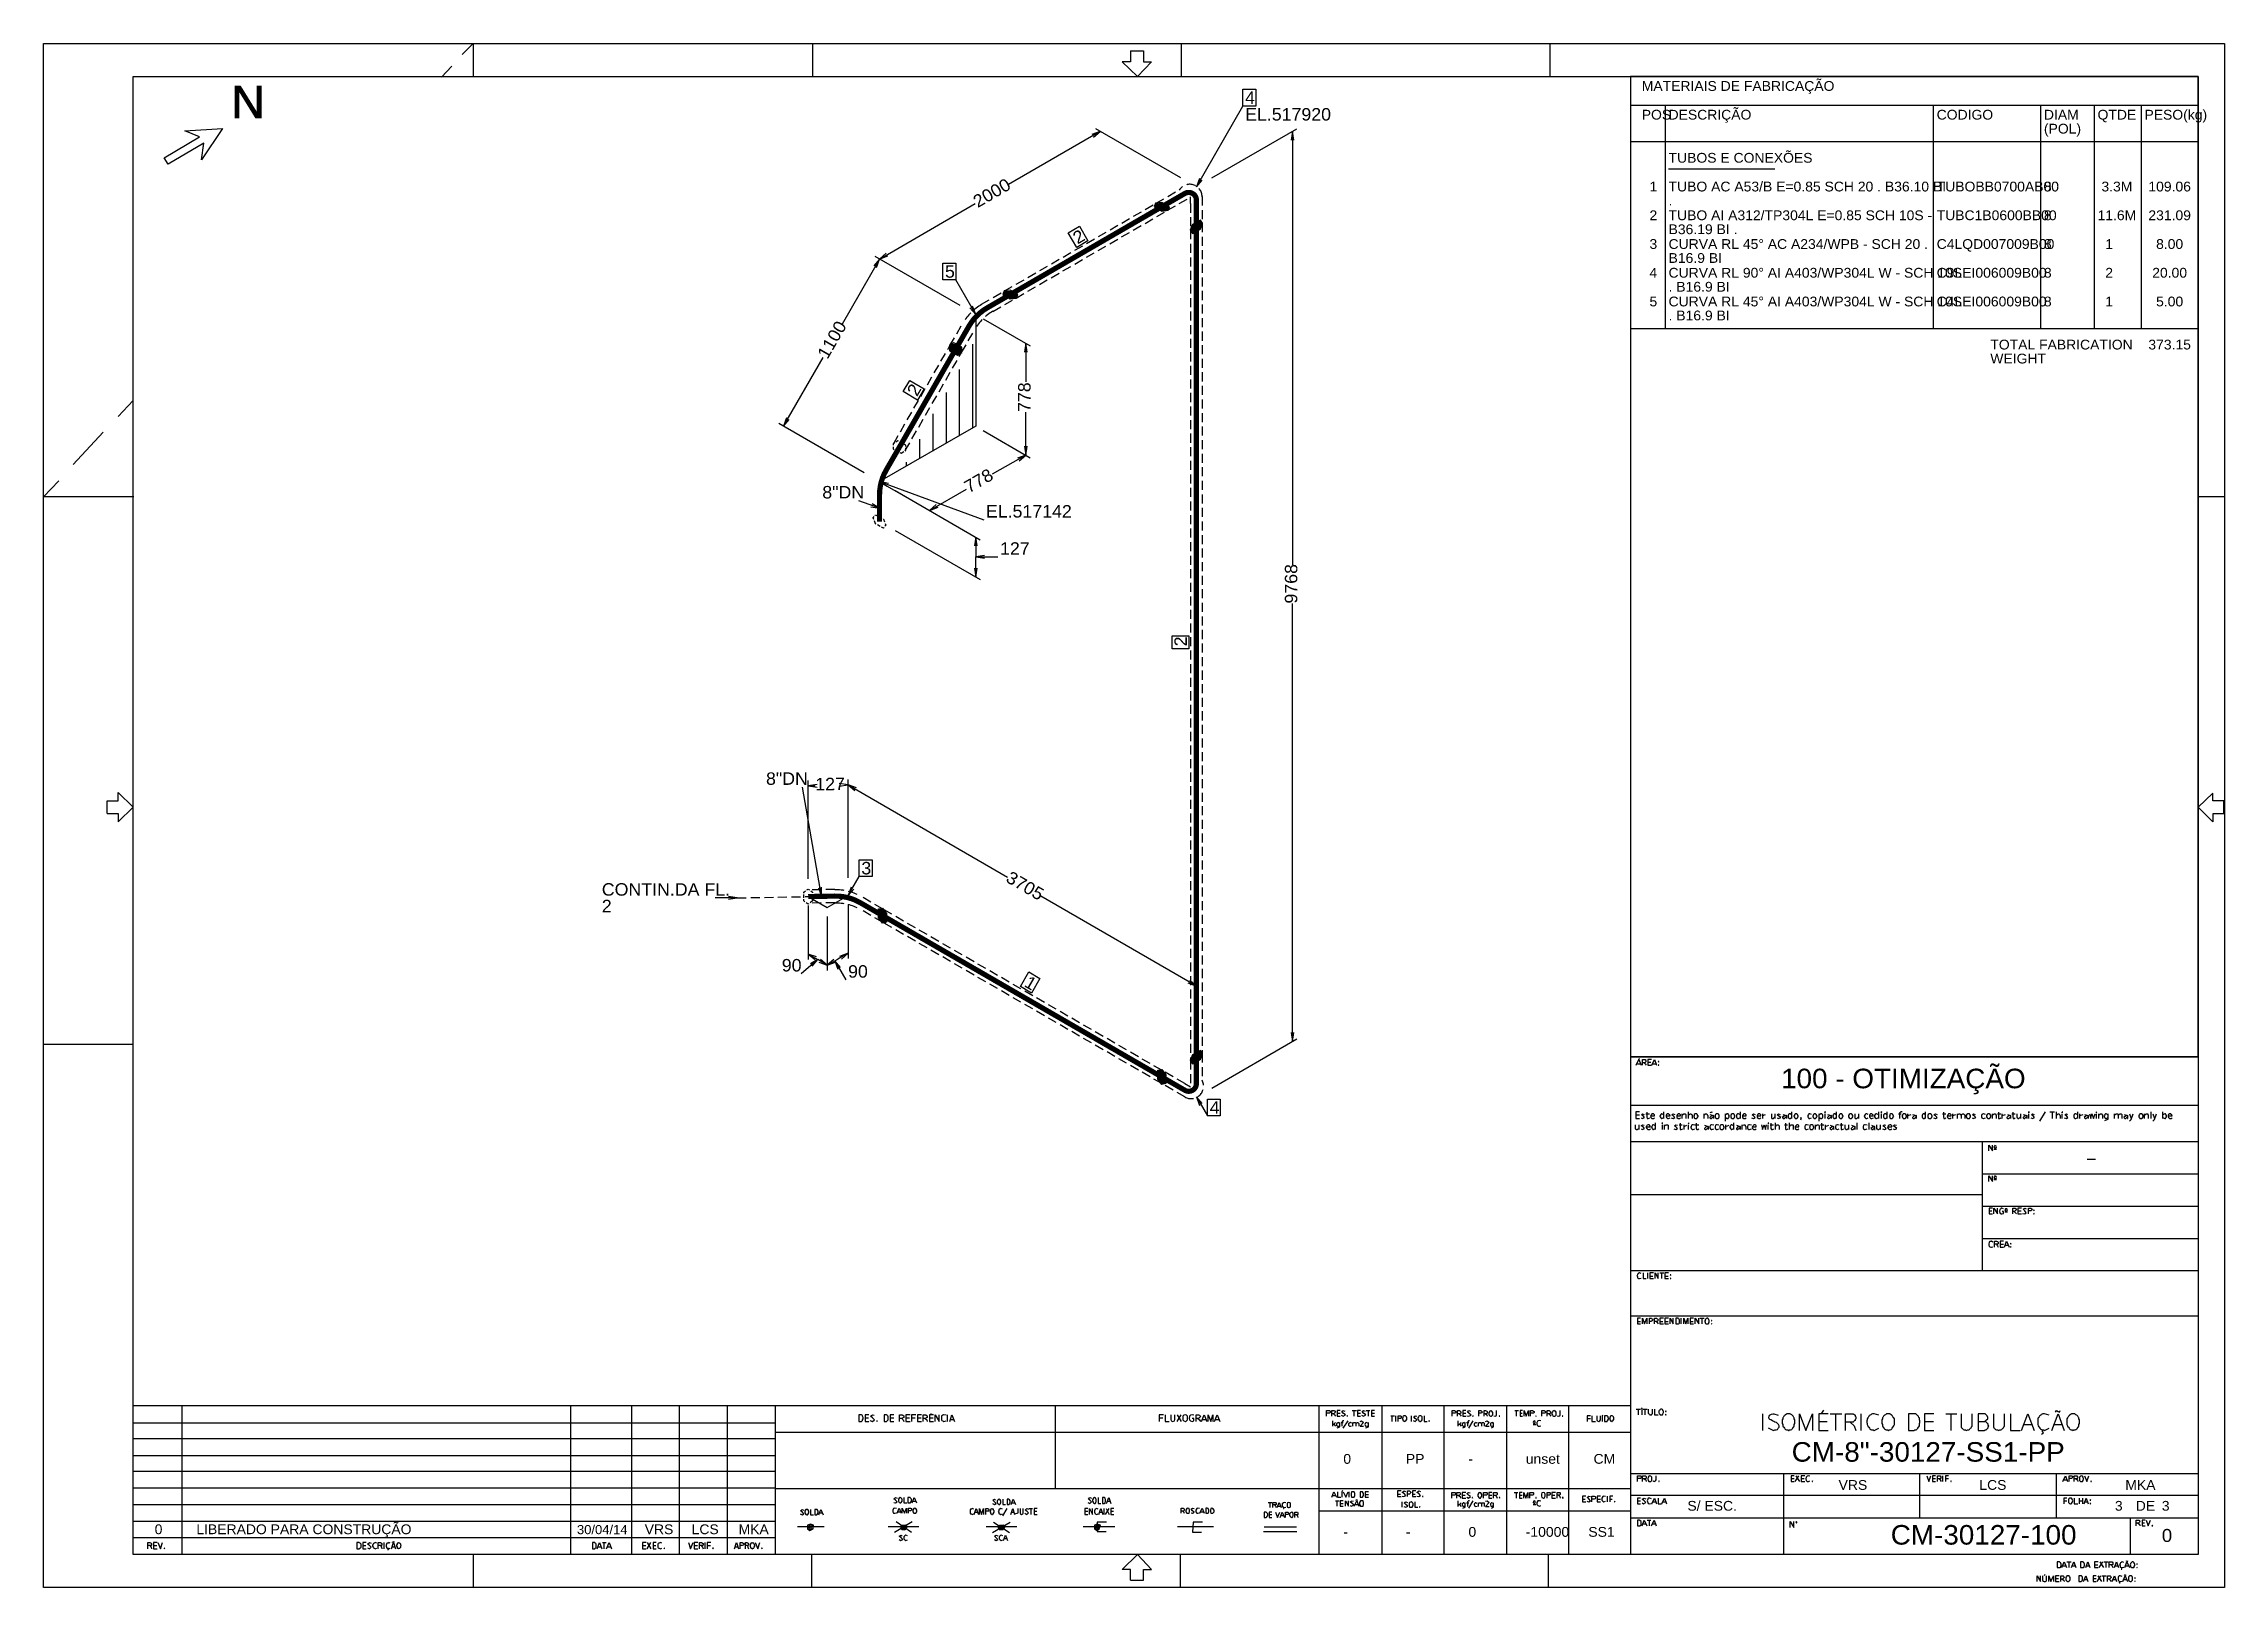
# Model space of a CAD drawing. Extents: x 1 to 419, y 0 to 296.
import ezdxf

# ---------------------------------------------------------------- set-up
doc = ezdxf.new("R2010")
doc.units = 0
doc.header["$MEASUREMENT"] = 0
for name, pattern in [('GT100', [0.9, 0.6, -0.3]), ('GT101', [2.599997, 1.73333, -0.866667]), ('GT110', [2.599997, 1.73333, -0.866667])]:
    doc.linetypes.add(name, pattern=pattern)
doc.layers.add('GT_1', color=7, linetype='Continuous')
doc.styles.get("Standard").update_dxf_attribs({"font": 'arial.ttf', "height": 2})

msp = doc.modelspace()

# ---------------------------------------------------------------- texts
at = {"layer": 'GT_1', "width": 1.02}
for s, height, p in [('MATERIAIS DE FABRICAÇÃO', 1.875, (307.243, 287.245)), ('N', 6.25, (36.6, 282)), ('N', 6.25, (36.8, 282)), ('4', 2.391, (231.165, 284.74)), ('EL.517920', 2.3906, (231.165, 281.552)), ('POS', 1.875, (307.243, 281.735)), ('DESCRIÇÃO', 1.875, (312.386, 281.735)), ('CODIGO', 1.875, (363.814, 281.735)), ('(POL)', 1.875, (384.386, 279.056)), ('DIAM', 1.875, (384.386, 281.735)), ('QTDE', 1.875, (394.671, 281.735)), ('PESO(kg)', 1.875, (403.671, 281.735)), ('TUBOS E CONEXÕES', 1.875, (312.386, 273.469)), ('  1', 1.875, (307.243, 267.959)), ('TUBO AC A53/B E=0.85 SCH 20 . B36.10 BI', 1.875, (312.386, 267.959)), ('TUBOBB0700AB00', 1.875, (363.814, 267.959)), ('8', 1.875, (384.386, 267.959)), (' 3.3M', 1.875, (394.671, 267.959)), (' 109.06', 1.875, (403.671, 267.959)), ('  2', 1.875, (307.243, 262.449)), ('TUBO AI A312/TP304L E=0.85 SCH 10S -', 1.875, (312.386, 262.449)), ('.', 1.875, (312.386, 265.281)), ('TUBC1B0600BB00', 1.875, (363.814, 262.449)), ('8', 1.875, (384.386, 262.449)), ('11.6M', 1.875, (394.671, 262.449)), (' 231.09', 1.875, (403.671, 262.449)), ('B36.19 BI .', 1.875, (312.386, 259.77)), ('  3', 1.875, (307.243, 256.939)), ('CURVA RL 45%%176 AC A234/WPB - SCH 20 .', 1.875, (312.386, 256.939)), ('B16.9 BI', 1.875, (312.386, 254.26)), ('C4LQD007009B00', 1.875, (363.814, 256.939)), ('8', 1.875, (384.386, 256.939)), ('  1', 1.875, (394.671, 256.939)), ('   8.00', 1.875, (403.671, 256.939)), ('5', 2.391, (173.596, 251.42)), ('  4', 1.875, (307.243, 251.429)), ('CURVA RL 90%%176 AI A403/WP304L W - SCH 10S', 1.875, (312.386, 251.429)), ('C9LEI006009B00', 1.875, (363.814, 251.429)), ('8', 1.875, (384.386, 251.429)), ('  2', 1.875, (394.671, 251.429)), ('  20.00', 1.875, (403.671, 251.429)), ('  5', 1.875, (307.243, 245.918)), ('CURVA RL 45%%176 AI A403/WP304L W - SCH 10S', 1.875, (312.386, 245.918)), ('. B16.9 BI', 1.875, (312.386, 248.75)), ('C4LEI006009B00', 1.875, (363.814, 245.918)), ('8', 1.875, (384.386, 245.918)), ('  1', 1.875, (394.671, 245.918)), ('   5.00', 1.875, (403.671, 245.918)), ('. B16.9 BI', 1.875, (312.386, 243.24)), ('TOTAL FABRICATION', 1.875, (374.1, 237.653)), (' 373.15', 1.875, (403.671, 237.653)), ('WEIGHT', 1.875, (374.1, 234.974)), ('8"DN', 2.3906, (150.063, 209.09)), ('EL.517142', 2.3906, (181.44, 205.435)), ('127', 2.3906, (184.16, 198.295)), ('8"DN', 2.3906, (139.268, 154.18)), ('3', 2.391, (157.555, 137.01)), ('CONTIN.DA FL.', 2.39063, (107.769, 132.93)), ('2', 2.391, (107.769, 129.742)), ('90', 2.3906, (142.291, 118.395)), ('90', 2.3906, (155.005, 117.205)), ('  100 - OTIMIZAÇÃO', 3.75, (331, 96)), ('4', 2.391, (224.365, 91.11)), ('0', 1.875, (250, 24)), ('PP', 1.875, (262, 24)), ('unset', 1.875, (285, 24)), ('CM', 1.875, (298, 24)), ('CM-8"-30127-SS1-PP', 3.75, (336, 24.4)), ('-', 1.875, (274, 24)), ('S/ ESC.', 1.875, (316, 15)), ('VRS', 1.875, (345, 19)), ('LCS', 1.875, (372, 19)), ('3', 1.875, (398, 15)), ('MKA', 1.875, (400, 19)), ('DE', 1.875, (402, 15)), ('3', 1.875, (407, 15)), ('LIBERADO PARA CONSTRUÇÃO', 1.875, (30, 10.5)), ('0', 1.875, (22, 10.5)), ('30/04/14', 1.75, (103, 10.5)), ('VRS', 1.875, (116, 10.5)), ('LCS', 1.875, (125, 10.5)), ('MKA', 1.875, (134, 10.5)), ('-', 1.875, (250, 10)), ('-', 1.875, (262, 10)), ('0', 1.875, (274, 10)), ('-10000', 1.875, (285, 10)), ('SS1', 1.875, (297, 10)), ('CM-30127-100', 3.75, (355, 8.5)), ('0', 2.5, (407, 9))]:
    msp.add_text(s, height=height, dxfattribs=at).set_placement(p)
for s, height, rotation, p in [('2000', 2.3906, 30, (179.886, 264.763)), ('2', 2.391, 30, (199.026, 257.778)), ('1100', 2.3906, 60, (151.048, 235.65)), ('2', 2.391, 60, (168.228, 228.504)), ('778', 2.3906, 90, (190.011, 225.671)), ('778', 2.3906, 30, (178.181, 210.05)), ('9768', 2.3906, 90, (241.174, 188.939)), ('2', 2.391, 90, (219.987, 180.73)), ('127', 2.3906, 1, (148.738, 153.096)), ('3705', 2.3906, 330, (185.093, 135.696)), ('1', 2.391, 330, (188.614, 115.627))]:
    msp.add_text(s, height=height, rotation=rotation, dxfattribs=at).set_placement(p)

# ---------------------------------------------------------------- linework, layer by layer
at = {"layer": 'GT_1', "flags": 128}
for points in [[(0.7, 0.3), (0.7, 296.3)], [(0.7, 296.3), (419, 296.3)], [(83.1, 296.3), (81, 294.2)], [(83.1, 296.3), (83.1, 290)], [(148.2, 296.3), (148.2, 290)], [(209.2, 294.9), (211.7, 294.9)], [(209.2, 294.9), (209.2, 292.8)], [(211.7, 294.9), (211.7, 292.8)], [(218.9, 296.3), (218.9, 290)], [(289.6, 296.3), (289.6, 290)], [(419, 296.3), (419, 0.3)], [(414, 148.3), (414, 6.6), (17.9, 6.6), (17.9, 290), (414, 290), (414, 148.3)], [(79, 292), (77, 289.9)], [(209.2, 292.8), (207.6, 292.8)], [(207.6, 292.8), (210.5, 290)], [(213.2, 292.8), (210.5, 290)], [(211.7, 292.8), (213.2, 292.8)], [(305.1, 290), (305.1, 6.6)], [(414, 102), (414, 290), (305.1, 290), (305.1, 102), (414, 102)], [(230.74, 287.545), (233.205, 287.545), (233.205, 284.315), (230.74, 284.315), (230.74, 287.545)], [(305.1, 284.49), (414, 284.49)], [(311.743, 284.49), (311.743, 241.704)], [(363.171, 284.49), (363.171, 241.704)], [(383.743, 284.49), (383.743, 241.704)], [(394.029, 284.49), (394.029, 241.704)], [(403.029, 284.49), (403.029, 241.704)], [(221.815, 268.845), (230.74, 284.315)], [(35, 280), (31, 274), (31.4, 277.2), (24.6, 273.2), (23.8, 274.4), (30.6, 278.4), (27.8, 279.6), (35, 280)], [(203.37, 279.47), (185.775, 269.27)], [(202.095, 278.365), (203.37, 279.47), (201.755, 278.875)], [(218.84, 270.545), (202.52, 279.98)], [(224.79, 270.545), (241.11, 279.98)], [(240.515, 277.77), (240.26, 279.47), (240.005, 277.77)], [(240.26, 279.47), (240.26, 196.34)], [(305.1, 277.52), (414, 277.52)], [(332.786, 272.202), (312.386, 272.202)], [(222.41, 270.46), (221.815, 268.845), (222.92, 270.12)], [(161.04, 254.99), (179.4, 265.615)], [(215.185, 264.17), (216.375, 264.34), (216.63, 265.02), (215.185, 265.87), (213.995, 265.7), (213.74, 265.02), (215.185, 264.17)], [(213.774, 265), (216.622, 265)], [(213.807, 265.2), (216.324, 265.2)], [(213.882, 265.4), (215.984, 265.4)], [(213.957, 265.6), (215.644, 265.6)], [(214.114, 264.8), (216.547, 264.8)], [(214.454, 264.6), (216.472, 264.6)], [(214.695, 265.8), (215.304, 265.8)], [(214.794, 264.4), (216.397, 264.4)], [(197.25, 260.005), (199.375, 261.28), (200.99, 258.475), (198.865, 257.2), (197.25, 260.005)], [(221.05, 261.62), (220.625, 260.515), (221.05, 259.92), (222.58, 260.77), (223.005, 261.875), (222.58, 262.47), (221.05, 261.62)], [(220.658, 260.6), (222.274, 260.6)], [(220.707, 260.4), (221.914, 260.4)], [(220.735, 260.8), (222.592, 260.8)], [(220.812, 261), (222.668, 261)], [(220.85, 260.2), (221.554, 260.2)], [(220.888, 261.2), (222.745, 261.2)], [(220.965, 261.4), (222.822, 261.4)], [(221.042, 261.6), (222.899, 261.6)], [(221.374, 261.8), (222.976, 261.8)], [(221.734, 262), (222.916, 262)], [(222.094, 262.2), (222.773, 262.2)], [(176.51, 246.065), (160.19, 255.5)], [(176.51, 246.065), (160.19, 255.5)], [(162.315, 256.095), (161.04, 254.99), (162.655, 255.585)], [(161.04, 254.99), (153.9, 242.495)], [(160.445, 253.375), (161.04, 254.99), (159.935, 253.715)], [(173.195, 254.225), (175.66, 254.225), (175.66, 250.995), (173.195, 250.995), (173.195, 254.225)], [(179.485, 244.365), (175.66, 250.995)], [(186.115, 247.34), (187.305, 247.51), (187.56, 248.19), (186.115, 249.04), (184.925, 248.87), (184.67, 248.19), (186.115, 247.34)], [(184.674, 248.2), (187.543, 248.2)], [(184.749, 248.4), (187.203, 248.4)], [(184.824, 248.6), (186.863, 248.6)], [(184.899, 248.8), (186.523, 248.8)], [(184.993, 248), (187.489, 248)], [(185.333, 247.8), (187.414, 247.8)], [(185.673, 247.6), (187.339, 247.6)], [(186.013, 247.4), (186.535, 247.4)], [(178.38, 245.64), (179.485, 244.365), (178.89, 245.98)], [(179.485, 244.365), (179.485, 222.945)], [(180.93, 243.515), (189.94, 238.33)], [(176, 236.545), (176.85, 237.055), (176.85, 238.075), (175.32, 238.925), (174.47, 238.415), (174.47, 237.395), (176, 236.545)], [(174.778, 238.6), (175.905, 238.6)], [(178.89, 238.67), (178.89, 222.605)], [(189.345, 237.14), (189.09, 238.84), (188.835, 237.14)], [(189.09, 238.84), (189.09, 231.445)], [(305.1, 241.704), (414, 241.704)], [(142.595, 222.945), (150.245, 236.12)], [(174.47, 238.4), (176.265, 238.4)], [(174.47, 238.2), (176.625, 238.2)], [(174.47, 238), (176.85, 238)], [(174.47, 237.8), (176.85, 237.8)], [(174.47, 237.6), (176.85, 237.6)], [(174.47, 237.4), (176.85, 237.4)], [(174.821, 237.2), (176.85, 237.2)], [(175.181, 237), (176.758, 237)], [(175.541, 236.8), (176.425, 236.8)], [(165.545, 229.575), (166.82, 231.7), (169.625, 230.085), (168.35, 227.96), (165.545, 229.575)], [(176.34, 233.825), (176.34, 221.16)], [(17.9, 227.9), (15, 224.8)], [(173.79, 229.405), (173.79, 219.63)], [(12.1, 221.8), (6.4, 215.6)], [(158.065, 214.02), (141.745, 223.455)], [(143.19, 224.56), (142.595, 222.945), (143.7, 224.22)], [(179.485, 222.945), (161.04, 212.32)], [(171.24, 225.325), (171.24, 218.185)], [(180.93, 222.095), (189.94, 216.91)], [(180.93, 222.095), (189.94, 216.91)], [(189.09, 217.42), (189.09, 225.665)], [(168.69, 220.48), (168.69, 216.74)], [(188.835, 219.12), (189.09, 217.42), (189.345, 219.12)], [(166.14, 216.06), (166.14, 215.295)], [(189.09, 217.42), (182.63, 213.765)], [(187.815, 216.315), (189.09, 217.42), (187.475, 216.825)], [(3.6, 212.5), (0.7, 209.4)], [(18, 209.4), (0.7, 209.4)], [(162.74, 211.98), (161.04, 212.32), (162.485, 211.47)], [(161.04, 212.32), (181.015, 205.01)], [(162.485, 211.47), (171.495, 206.285)], [(164.015, 210.62), (180.335, 201.185)], [(170.645, 206.795), (177.7, 210.875)], [(419, 209.4), (414, 209.4)], [(161.04, 207.22), (157.045, 208.665)], [(159.34, 207.475), (161.04, 207.22), (159.595, 208.07)], [(171.92, 207.9), (170.645, 206.795), (172.26, 207.39)], [(164.015, 202.97), (180.335, 193.535)], [(179.74, 199.995), (179.485, 201.695), (179.23, 199.995)], [(179.485, 201.695), (179.485, 197.87)], [(181.185, 198.125), (179.485, 197.87), (181.185, 197.615)], [(179.485, 194.045), (179.485, 197.87)], [(179.485, 197.87), (183.735, 197.87)], [(179.23, 195.745), (179.485, 194.045), (179.74, 195.745)], [(240.26, 104.965), (240.26, 188.945)], [(217.14, 180.275), (217.14, 182.74), (220.37, 182.74), (220.37, 180.275), (217.14, 180.275)], [(147.355, 136.16), (147.355, 155.03)], [(155.005, 136.33), (155.005, 155.2)], [(155.005, 136.33), (155.005, 155.2)], [(12.9, 151.1), (15, 151.1)], [(12.9, 148.7), (12.9, 151.1)], [(15, 152.7), (17.9, 149.9)], [(15, 151.1), (15, 152.7)], [(149.905, 132.845), (146.25, 153.755)], [(149.055, 154.265), (147.355, 154.01), (149.055, 153.755)], [(147.355, 154.01), (148.715, 154.01)], [(153.305, 153.925), (155.005, 154.18), (153.305, 154.435)], [(155.005, 154.18), (154.495, 154.18)], [(156.62, 153.585), (155.005, 154.18), (156.28, 153.075)], [(155.005, 154.18), (185.605, 136.5)], [(416.8, 152.6), (414, 149.9)], [(416.8, 151.1), (416.8, 152.6)], [(418.9, 151.1), (416.8, 151.1)], [(418.9, 148.6), (418.9, 151.1)], [(12.9, 148.7), (15, 148.7)], [(15, 147.1), (17.9, 149.9)], [(15, 148.7), (15, 147.1)], [(416.8, 147.1), (414, 149.9)], [(418.9, 148.6), (416.8, 148.6)], [(416.8, 148.6), (416.8, 147.1)], [(157.13, 139.815), (159.595, 139.815), (159.595, 136.585), (157.13, 136.585), (157.13, 139.815)], [(149.31, 134.46), (149.905, 132.845), (149.905, 134.545)], [(155.005, 132.93), (157.13, 136.585)], [(155.6, 134.545), (155.005, 132.93), (156.11, 134.205)], [(133.755, 132.505), (129.505, 132.505)], [(132.055, 132.25), (133.755, 132.505), (132.055, 132.76)], [(147.355, 132.76), (151.01, 130.635)], [(147.355, 131.06), (147.355, 120.69)], [(151.01, 130.635), (155.005, 132.93)], [(155.005, 131.23), (155.005, 120.86)], [(162.4, 127.83), (161.635, 127.66), (160.87, 128.68), (160.87, 130.38), (161.635, 130.55), (162.4, 129.53), (162.4, 127.83)], [(160.87, 130.2), (161.897, 130.2)], [(160.87, 130), (162.047, 130)], [(160.87, 129.8), (162.197, 129.8)], [(160.96, 130.4), (161.747, 130.4)], [(221.815, 115.59), (191.98, 132.845)], [(151.01, 128.935), (151.01, 118.565)], [(151.01, 128.935), (151.01, 118.565)], [(160.87, 129.6), (162.347, 129.6)], [(160.87, 129.4), (162.4, 129.4)], [(160.87, 129.2), (162.4, 129.2)], [(160.87, 129), (162.4, 129)], [(160.87, 128.8), (162.4, 128.8)], [(160.93, 128.6), (162.4, 128.6)], [(161.08, 128.4), (162.4, 128.4)], [(161.23, 128.2), (162.4, 128.2)], [(161.38, 128), (162.4, 128)], [(161.53, 127.8), (162.265, 127.8)], [(148.97, 121.2), (147.355, 121.71), (148.715, 120.69)], [(147.355, 121.71), (149.225, 120.69)], [(155.005, 121.88), (153.05, 120.775)], [(153.73, 120.775), (155.005, 121.88), (153.39, 121.285)], [(149.225, 120.69), (145.995, 117.97)], [(148.12, 119.415), (149.225, 120.69), (147.78, 119.84)], [(151.01, 119.585), (149.225, 120.69)], [(149.395, 120.18), (151.01, 119.585), (149.735, 120.69)], [(151.01, 119.585), (153.05, 120.775)], [(152.285, 120.69), (151.01, 119.585), (152.625, 120.18)], [(153.56, 119.16), (152.455, 120.435), (153.05, 118.82)], [(152.455, 120.435), (154.58, 116.78)], [(189.685, 118.31), (191.81, 117.035), (190.195, 114.23), (188.07, 115.505), (189.685, 118.31)], [(220.2, 116.185), (221.815, 115.59), (220.54, 116.695)], [(221.815, 97.74), (221.815, 116.61)], [(224.79, 96.04), (241.11, 105.475)], [(240.005, 106.665), (240.26, 104.965), (240.515, 106.665)], [(17.9, 104.4), (0.7, 104.4)], [(221.05, 102.415), (220.625, 101.31), (221.05, 100.715), (222.58, 101.565), (223.005, 102.67), (222.58, 103.265), (221.05, 102.415)], [(220.66, 101.4), (222.283, 101.4)], [(220.704, 101.2), (221.923, 101.2)], [(220.737, 101.6), (222.593, 101.6)], [(220.813, 101.8), (222.67, 101.8)], [(220.846, 101), (221.563, 101)], [(220.89, 102), (222.747, 102)], [(220.967, 102.2), (222.824, 102.2)], [(221.044, 102.4), (222.901, 102.4)], [(221.383, 102.6), (222.978, 102.6)], [(221.743, 102.8), (222.912, 102.8)], [(222.103, 103), (222.769, 103)], [(414, 102), (305.1, 102)], [(306.2, 100.4), (306.7, 101.5), (307.1, 100.4)], [(306.4, 100.7), (307, 100.7)], [(306.6, 101.5), (306.8, 101.7)], [(307.4, 100.4), (307.4, 101.5), (307.8, 101.5), (307.9, 101.5), (308, 101.3), (308.1, 101.2), (308, 101.1), (307.9, 100.9), (307.8, 100.9), (307.4, 100.9)], [(307.7, 100.9), (307.9, 100.7), (308.1, 100.4)], [(309.1, 101.5), (308.4, 101.5), (308.4, 100.4), (309.1, 100.4)], [(308.4, 101), (309, 101)], [(309.2, 100.4), (309.7, 101.5), (310.1, 100.4)], [(309.4, 100.7), (310, 100.7)], [(310.5, 101.1), (310.4, 101.1), (310.5, 101), (310.5, 101.1)], [(310.5, 100.5), (310.4, 100.4), (310.5, 100.4), (310.5, 100.5)], [(215.95, 96.89), (215.185, 96.72), (214.42, 97.74), (214.42, 99.44), (215.185, 99.61), (215.95, 98.59), (215.95, 96.89)], [(214.42, 99.4), (215.342, 99.4)], [(214.42, 99.2), (215.492, 99.2)], [(214.42, 99), (215.642, 99)], [(214.42, 98.8), (215.792, 98.8)], [(214.42, 98.6), (215.942, 98.6)], [(214.42, 98.4), (215.95, 98.4)], [(214.42, 98.2), (215.95, 98.2)], [(214.42, 98), (215.95, 98)], [(214.42, 97.8), (215.95, 97.8)], [(214.525, 97.6), (215.95, 97.6)], [(214.675, 97.4), (215.95, 97.4)], [(214.825, 97.2), (215.95, 97.2)], [(214.975, 97), (215.95, 97)], [(222.92, 93.065), (221.815, 94.34), (222.41, 92.725)], [(221.815, 94.34), (223.94, 90.685)], [(223.94, 93.915), (226.405, 93.915), (226.405, 90.685), (223.94, 90.685), (223.94, 93.915)], [(414, 92.7), (305.1, 92.7)], [(306, 89), (306, 88.3), (306, 88.2), (306.1, 88.2), (306.2, 88.1), (306.3, 88.1), (306.4, 88.1), (306.5, 88.2), (306.6, 88.2), (306.7, 88.3)], [(306.8, 91.5), (306.1, 91.5), (306.1, 90.2), (306.8, 90.2)], [(306.1, 90.9), (306.8, 90.9)], [(306.7, 89), (306.7, 88.1)], [(307.1, 90.3), (307.4, 90.2), (307.8, 90.4), (307.5, 90.7), (307.2, 90.9), (307.4, 91.1), (307.7, 91)], [(307.1, 88.2), (307.4, 88.1), (307.8, 88.3), (307.5, 88.6), (307.1, 88.8), (307.4, 89), (307.7, 88.9)], [(308, 91.1), (308.7, 91.1)], [(308.1, 88.6), (308.9, 88.6), (308.8, 88.8), (308.8, 88.9), (308.6, 89), (308.5, 89), (308.3, 88.9), (308.2, 88.8), (308.1, 88.7), (308.1, 88.5), (308.2, 88.3), (308.4, 88.1), (308.7, 88.1), (308.9, 88.2)], [(308.2, 91.4), (308.2, 90.5), (308.3, 90.2), (308.5, 90.2), (308.8, 90.3)], [(309, 90.7), (309.7, 90.7), (309.7, 90.9), (309.6, 91), (309.5, 91.1), (309.3, 91.1), (309.2, 91.1), (309.1, 91), (309, 90.8), (308.9, 90.6), (309, 90.4), (309.2, 90.2), (309.5, 90.2), (309.7, 90.3)], [(309.9, 88.8), (309.5, 89), (309.4, 89), (309.3, 88.9), (309.2, 88.7), (309.1, 88.5), (309.2, 88.4), (309.3, 88.2), (309.4, 88.1), (309.5, 88.1), (309.9, 88.3)], [(309.9, 88.1), (309.9, 89.4)], [(311.5, 90.9), (311.1, 91.1), (311, 91.1), (310.9, 91), (310.8, 90.8), (310.7, 90.6), (310.8, 90.5), (310.9, 90.3), (311, 90.2), (311.1, 90.2), (311.5, 90.4)], [(311.2, 89.3), (311.2, 89.4), (311.1, 89.3), (311.2, 89.2), (311.2, 89.3)], [(311.2, 88.1), (311.2, 89)], [(311.5, 90.2), (311.5, 91.5)], [(311.6, 88.1), (311.6, 89)], [(311.6, 88.7), (311.7, 88.8), (311.8, 88.9), (311.9, 89), (312.1, 89), (312.2, 89), (312.3, 88.9), (312.3, 88.8), (312.3, 88.7), (312.3, 88.1)], [(311.9, 90.7), (312.7, 90.7), (312.6, 90.9), (312.5, 91), (312.4, 91.1), (312.3, 91.1), (312.1, 91.1), (312, 91), (311.9, 90.8), (311.9, 90.6), (312, 90.4), (312.2, 90.2), (312.4, 90.2), (312.7, 90.3)], [(312.9, 90.3), (313.3, 90.2), (313.6, 90.4), (313.3, 90.7), (313, 90.9), (313.3, 91.1), (313.6, 91)], [(313.4, 88.2), (313.8, 88.1), (314.1, 88.3), (313.8, 88.6), (313.5, 88.8), (313.8, 89), (314.1, 88.9)], [(314, 90.7), (314.7, 90.7), (314.7, 90.9), (314.6, 91), (314.5, 91.1), (314.3, 91.1), (314.2, 91.1), (314.1, 91), (314, 90.8), (314, 90.6), (314, 90.4), (314.2, 90.2), (314.5, 90.2), (314.7, 90.3)], [(314.4, 89), (315, 89)], [(314.6, 89.3), (314.6, 88.3), (314.6, 88.1), (314.8, 88.1), (315.1, 88.2)], [(315, 90.2), (315, 91.1)], [(315, 90.8), (315.1, 90.9), (315.2, 91), (315.3, 91.1), (315.5, 91.1), (315.6, 91.1), (315.7, 91), (315.7, 90.9), (315.7, 90.8), (315.7, 90.2)], [(315.4, 88.1), (315.4, 89)], [(315.4, 88.7), (315.9, 88.9)], [(316.2, 90.2), (316.2, 91.5)], [(316.2, 90.8), (316.3, 90.9), (316.4, 91), (316.5, 91.1), (316.6, 91.1), (316.7, 91.1), (316.8, 91), (316.9, 90.9), (316.9, 90.8), (316.9, 90.2)], [(316.3, 89.3), (316.2, 89.4), (316.2, 89.3), (316.2, 89.2), (316.3, 89.3)], [(316.2, 88.1), (316.2, 89)], [(317.4, 88.9), (317.1, 89), (316.9, 89), (316.8, 88.9), (316.7, 88.7), (316.6, 88.5), (316.7, 88.4), (316.8, 88.2), (316.9, 88.1), (317.1, 88.1), (317.4, 88.2)], [(317.7, 90.2), (317.8, 90.2), (317.9, 90.3), (318, 90.5), (318.1, 90.6), (318, 90.8), (317.9, 91), (317.8, 91.1), (317.6, 91.1), (317.5, 91.1), (317.3, 91), (317.3, 90.8), (317.2, 90.6), (317.3, 90.5), (317.3, 90.3), (317.5, 90.2), (317.6, 90.2), (317.7, 90.2)], [(317.5, 89), (318.2, 89)], [(317.7, 89.3), (317.7, 88.3), (317.8, 88.1), (318, 88.1), (318.2, 88.2)], [(319.2, 90.2), (319.2, 91.1)], [(319.2, 90.8), (319.2, 90.9), (319.3, 91), (319.5, 91.1), (319.6, 91.1), (319.7, 91.1), (319.8, 91), (319.8, 90.9), (319.9, 90.8), (319.9, 90.2)], [(319.3, 88.9), (320, 88.7), (320, 88.2), (320, 88.1)], [(320, 88.7), (319.6, 88.6), (319.3, 88.3), (319.3, 88.2), (319.4, 88.1), (319.5, 88.1), (319.6, 88.1), (319.7, 88.2), (319.9, 88.3), (319.9, 88.4), (320, 88.5)], [(320.3, 91), (321, 90.8), (321, 90.3), (321, 90.2)], [(321, 90.8), (320.6, 90.7), (320.3, 90.4), (320.3, 90.3), (320.4, 90.2), (320.5, 90.2), (320.6, 90.2), (320.7, 90.3), (320.9, 90.4), (320.9, 90.5), (321, 90.6)], [(321.1, 88.9), (320.7, 89), (320.6, 89), (320.4, 88.9), (320.3, 88.7), (320.3, 88.5), (320.3, 88.4), (320.4, 88.2), (320.6, 88.1), (320.7, 88.1), (321.1, 88.2)], [(320.4, 91.3), (320.5, 91.5), (320.6, 91.4), (320.7, 91.4), (320.8, 91.5)], [(321.8, 90.2), (321.9, 90.2), (322, 90.3), (322.1, 90.5), (322.1, 90.6), (322.1, 90.8), (322, 91), (321.9, 91.1), (321.7, 91.1), (321.5, 91.1), (321.4, 91), (321.3, 90.8), (321.3, 90.6), (321.3, 90.5), (321.4, 90.3), (321.5, 90.2), (321.7, 90.2), (321.8, 90.2)], [(322, 88.9), (321.7, 89), (321.5, 89), (321.4, 88.9), (321.3, 88.7), (321.3, 88.5), (321.3, 88.4), (321.4, 88.2), (321.5, 88.1), (321.7, 88.1), (322, 88.2)], [(322.7, 88.1), (322.8, 88.1), (322.9, 88.2), (323, 88.4), (323.1, 88.5), (323, 88.7), (322.9, 88.9), (322.8, 89), (322.6, 89), (322.5, 89), (322.3, 88.9), (322.2, 88.7), (322.2, 88.5), (322.2, 88.4), (322.3, 88.2), (322.5, 88.1), (322.6, 88.1), (322.7, 88.1)], [(323.3, 89.7), (323.3, 91.1)], [(323.3, 90.4), (323.6, 90.2), (323.8, 90.2), (323.9, 90.3), (324, 90.5), (324, 90.6), (324, 90.8), (323.9, 91), (323.8, 91.1), (323.6, 91.1), (323.3, 90.9)], [(323.4, 88.1), (323.4, 89)], [(323.4, 88.7), (324, 88.9)], [(324.9, 88.8), (324.5, 89), (324.4, 89), (324.3, 88.9), (324.2, 88.7), (324.1, 88.5), (324.2, 88.4), (324.3, 88.2), (324.4, 88.1), (324.5, 88.1), (324.9, 88.3)], [(324.8, 90.2), (324.9, 90.2), (325, 90.3), (325.1, 90.5), (325.1, 90.6), (325.1, 90.8), (325, 91), (324.9, 91.1), (324.7, 91.1), (324.6, 91.1), (324.4, 91), (324.3, 90.8), (324.3, 90.6), (324.3, 90.5), (324.4, 90.3), (324.6, 90.2), (324.7, 90.2), (324.8, 90.2)], [(324.9, 88.1), (324.9, 89.4)], [(326.2, 90.9), (325.8, 91.1), (325.6, 91.1), (325.5, 91), (325.4, 90.8), (325.4, 90.6), (325.4, 90.5), (325.5, 90.3), (325.6, 90.2), (325.8, 90.2), (326.2, 90.4)], [(325.4, 88.9), (326.1, 88.7), (326.1, 88.2), (326.1, 88.1)], [(326.1, 88.7), (325.7, 88.6), (325.4, 88.3), (325.4, 88.2), (325.5, 88.1), (325.6, 88.1), (325.7, 88.1), (325.8, 88.2), (326, 88.3), (326, 88.4), (326.1, 88.5)], [(326.2, 90.2), (326.2, 91.5)], [(326.5, 88.1), (326.5, 89)], [(326.5, 88.7), (326.5, 88.8), (326.6, 88.9), (326.8, 89), (326.9, 89), (327, 89), (327.1, 88.9), (327.1, 88.8), (327.2, 88.7), (327.2, 88.1)], [(326.6, 90.7), (327.3, 90.7), (327.3, 90.9), (327.2, 91), (327.1, 91.1), (326.9, 91.1), (326.8, 91.1), (326.7, 91), (326.6, 90.8), (326.6, 90.6), (326.6, 90.4), (326.8, 90.2), (327.1, 90.2), (327.3, 90.3)], [(328.3, 88.9), (327.9, 89), (327.8, 89), (327.6, 88.9), (327.5, 88.7), (327.5, 88.5), (327.5, 88.4), (327.6, 88.2), (327.8, 88.1), (327.9, 88.1), (328.3, 88.2)], [(328.3, 90.3), (328.7, 90.2), (329, 90.4), (328.7, 90.7), (328.4, 90.9), (328.7, 91.1), (329, 91)], [(328.5, 88.6), (329.2, 88.6), (329.2, 88.8), (329.1, 88.9), (329, 89), (328.8, 89), (328.7, 88.9), (328.6, 88.8), (328.5, 88.7), (328.4, 88.5), (328.5, 88.3), (328.7, 88.1), (329, 88.1), (329.2, 88.2)], [(329.4, 90.7), (330.1, 90.7), (330.1, 90.9), (330, 91), (329.9, 91.1), (329.8, 91.1), (329.6, 91.1), (329.5, 91), (329.4, 90.8), (329.4, 90.6), (329.4, 90.4), (329.7, 90.2), (329.9, 90.2), (330.1, 90.3)], [(330.2, 89), (330.4, 88.1), (330.7, 89), (331, 88.1), (331.2, 89)], [(330.5, 90.2), (330.5, 91.1)], [(330.5, 90.8), (331, 91)], [(331.6, 89.3), (331.5, 89.4), (331.5, 89.3), (331.5, 89.2), (331.6, 89.3)], [(331.5, 88.1), (331.5, 89)], [(331.9, 89), (332.5, 89)], [(332, 89.3), (332, 88.3), (332.1, 88.1), (332.3, 88.1), (332.6, 88.2)], [(332.1, 91.1), (332.1, 90.5), (332.1, 90.4), (332.1, 90.3), (332.2, 90.2), (332.4, 90.2), (332.5, 90.2), (332.6, 90.3), (332.7, 90.4), (332.8, 90.5)], [(332.8, 91.1), (332.8, 90.2)], [(332.9, 88.1), (332.9, 89.4)], [(332.9, 88.7), (333, 88.8), (333.1, 88.9), (333.2, 89), (333.3, 89), (333.4, 89), (333.5, 88.9), (333.6, 88.8), (333.6, 88.7), (333.6, 88.1)], [(333.2, 90.3), (333.5, 90.2), (333.9, 90.4), (333.5, 90.7), (333.2, 90.9), (333.5, 91.1), (333.8, 91)], [(335, 90.8), (334.6, 90.7), (334.2, 90.4), (334.3, 90.4), (334.3, 90.3), (334.4, 90.2), (334.5, 90.2), (334.6, 90.2), (334.7, 90.3), (334.9, 90.4), (334.9, 90.5), (335, 90.6)], [(334.3, 91), (335, 90.8), (335, 90.3), (335, 90.2)], [(334.6, 89), (335.2, 89)], [(334.8, 89.3), (334.8, 88.3), (334.9, 88.1), (335.1, 88.1), (335.3, 88.2)], [(336, 90.9), (335.7, 91.1), (335.5, 91.1), (335.4, 91), (335.3, 90.8), (335.3, 90.6), (335.3, 90.5), (335.4, 90.3), (335.5, 90.2), (335.7, 90.2), (336, 90.4)], [(335.6, 88.1), (335.6, 89.4)], [(335.6, 88.7), (335.7, 88.8), (335.8, 88.9), (335.9, 89), (336.1, 89), (336.2, 89), (336.3, 88.9), (336.3, 88.8), (336.3, 88.7), (336.3, 88.1)], [(336, 90.2), (336, 91.5)], [(336.9, 90.2), (337, 90.2), (337.1, 90.3), (337.2, 90.5), (337.3, 90.6), (337.2, 90.8), (337.1, 91), (337, 91.1), (336.8, 91.1), (336.7, 91.1), (336.6, 91), (336.5, 90.8), (336.4, 90.6), (336.5, 90.5), (336.6, 90.3), (336.7, 90.2), (336.8, 90.2), (336.9, 90.2)], [(336.7, 88.6), (337.4, 88.6), (337.4, 88.8), (337.3, 88.9), (337.2, 89), (337, 89), (336.9, 88.9), (336.8, 88.8), (336.7, 88.7), (336.7, 88.5), (336.7, 88.3), (336.9, 88.1), (337.2, 88.1), (337.4, 88.2)], [(337.8, 90.3), (337.7, 90.3), (337.8, 90.2), (337.8, 90.3), (337.7, 89.9)], [(339.2, 88.9), (338.9, 89), (338.7, 89), (338.6, 88.9), (338.5, 88.7), (338.5, 88.5), (338.5, 88.4), (338.6, 88.2), (338.7, 88.1), (338.9, 88.1), (339.2, 88.2)], [(339.8, 91), (339.5, 91.1), (339.3, 91.1), (339.2, 91), (339.1, 90.8), (339.1, 90.6), (339.1, 90.5), (339.2, 90.3), (339.3, 90.2), (339.5, 90.2), (339.8, 90.3)], [(339.9, 88.1), (340, 88.1), (340.1, 88.2), (340.2, 88.4), (340.3, 88.5), (340.2, 88.7), (340.1, 88.9), (340, 89), (339.8, 89), (339.7, 89), (339.5, 88.9), (339.5, 88.7), (339.4, 88.5), (339.5, 88.4), (339.5, 88.2), (339.7, 88.1), (339.8, 88.1), (339.9, 88.1)], [(340.5, 90.2), (340.6, 90.2), (340.7, 90.3), (340.8, 90.5), (340.9, 90.6), (340.8, 90.8), (340.7, 91), (340.6, 91.1), (340.4, 91.1), (340.3, 91.1), (340.2, 91), (340.1, 90.8), (340, 90.6), (340.1, 90.5), (340.2, 90.3), (340.3, 90.2), (340.4, 90.2), (340.5, 90.2)], [(340.6, 88.1), (340.6, 89)], [(340.6, 88.7), (340.7, 88.8), (340.8, 88.9), (340.9, 89), (341, 89), (341.1, 89), (341.2, 88.9), (341.3, 88.8), (341.3, 88.7), (341.3, 88.1)], [(341.3, 89.7), (341.3, 91.1)], [(341.3, 90.4), (341.6, 90.2), (341.8, 90.2), (341.9, 90.3), (342, 90.5), (342, 90.6), (342, 90.8), (341.9, 91), (341.8, 91.1), (341.6, 91.1), (341.3, 90.9)], [(341.5, 89), (342.2, 89)], [(341.7, 89.3), (341.7, 88.3), (341.8, 88.1), (342, 88.1), (342.2, 88.2)], [(342.5, 91.4), (342.4, 91.5), (342.3, 91.4), (342.4, 91.3), (342.5, 91.4)], [(342.4, 90.2), (342.4, 91.1)], [(342.5, 88.1), (342.5, 89)], [(342.5, 88.7), (343.1, 88.9)], [(342.9, 91), (343.6, 90.8), (343.6, 90.3), (343.6, 90.2)], [(343.6, 90.8), (343.2, 90.7), (342.9, 90.4), (342.9, 90.3), (343, 90.2), (343.1, 90.2), (343.2, 90.2), (343.3, 90.3), (343.5, 90.4), (343.5, 90.5), (343.6, 90.6)], [(344, 88.7), (343.7, 88.6), (343.3, 88.3), (343.4, 88.3), (343.4, 88.2), (343.5, 88.1), (343.6, 88.1), (343.7, 88.1), (343.8, 88.2), (343.9, 88.3), (344, 88.4), (344, 88.5)], [(343.4, 88.9), (344, 88.7), (344, 88.2), (344.1, 88.1)], [(344.6, 90.9), (344.3, 91.1), (344.1, 91.1), (344, 91), (343.9, 90.8), (343.9, 90.6), (343.9, 90.5), (344, 90.3), (344.1, 90.2), (344.3, 90.2), (344.6, 90.4)], [(345.1, 88.9), (344.8, 89), (344.7, 89), (344.5, 88.9), (344.4, 88.7), (344.4, 88.5), (344.4, 88.4), (344.5, 88.2), (344.7, 88.1), (344.8, 88.1), (345.1, 88.2)], [(344.6, 90.2), (344.6, 91.5)], [(345.6, 90.2), (345.7, 90.3), (345.8, 90.5), (345.9, 90.6), (345.8, 90.8), (345.7, 91), (345.6, 91.1), (345.5, 91.1), (345.3, 91.1), (345.2, 91), (345.1, 90.8), (345, 90.6), (345.1, 90.5), (345.2, 90.3), (345.3, 90.2), (345.5, 90.2), (345.6, 90.2)], [(345.3, 89), (345.9, 89)], [(345.5, 89.3), (345.5, 88.3), (345.5, 88.1), (345.7, 88.1), (346, 88.2)], [(346.2, 89), (346.2, 88.3), (346.3, 88.2), (346.4, 88.1), (346.5, 88.1), (346.6, 88.1), (346.8, 88.2), (346.9, 88.2), (346.9, 88.3)], [(347.4, 90.2), (347.5, 90.2), (347.6, 90.3), (347.7, 90.5), (347.7, 90.6), (347.7, 90.8), (347.6, 91), (347.5, 91.1), (347.3, 91.1), (347.2, 91.1), (347, 91), (346.9, 90.8), (346.9, 90.6), (346.9, 90.5), (347, 90.3), (347.2, 90.2), (347.3, 90.2), (347.4, 90.2)], [(346.9, 89), (346.9, 88.1)], [(348.1, 88.7), (347.7, 88.6), (347.4, 88.3), (347.4, 88.2), (347.5, 88.1), (347.6, 88.1), (347.7, 88.1), (347.9, 88.2), (348, 88.3), (348.1, 88.4), (348.1, 88.5)], [(347.5, 88.9), (348.1, 88.7), (348.1, 88.2), (348.1, 88.1)], [(348.1, 91.1), (348.1, 90.5), (348.1, 90.4), (348.1, 90.3), (348.2, 90.2), (348.3, 90.2), (348.5, 90.2), (348.6, 90.3), (348.7, 90.4), (348.8, 90.5)], [(348.5, 89.4), (348.5, 88.1)], [(348.8, 91.1), (348.8, 90.2)], [(350.5, 88.9), (350.1, 89), (350, 89), (349.8, 88.9), (349.7, 88.7), (349.7, 88.5), (349.7, 88.4), (349.8, 88.2), (350, 88.1), (350.1, 88.1), (350.5, 88.2)], [(350.7, 91), (350.4, 91.1), (350.2, 91.1), (350.1, 91), (350, 90.8), (349.9, 90.6), (350, 90.5), (350.1, 90.3), (350.2, 90.2), (350.4, 90.2), (350.7, 90.3)], [(350.8, 89.4), (350.8, 88.1)], [(350.9, 90.7), (351.7, 90.7), (351.6, 90.7), (351.6, 90.9), (351.5, 91), (351.4, 91.1), (351.3, 91.1), (351.1, 91.1), (351, 91), (350.9, 90.8), (350.9, 90.6), (351, 90.4), (351.2, 90.2), (351.4, 90.2), (351.7, 90.3)], [(351.9, 88.7), (351.6, 88.6), (351.2, 88.3), (351.3, 88.2), (351.4, 88.1), (351.5, 88.1), (351.6, 88.1), (351.7, 88.2), (351.8, 88.3), (351.9, 88.4), (351.9, 88.5)], [(351.3, 88.9), (351.9, 88.7), (351.9, 88.2), (351.9, 88.1), (352, 88.1)], [(352.7, 90.9), (352.3, 91.1), (352.2, 91.1), (352, 91), (351.9, 90.8), (351.9, 90.6), (351.9, 90.5), (352, 90.3), (352.2, 90.2), (352.3, 90.2), (352.7, 90.4)], [(352.3, 89), (352.3, 88.3), (352.3, 88.2), (352.4, 88.2), (352.5, 88.1), (352.6, 88.1), (352.7, 88.1), (352.8, 88.2), (352.9, 88.2), (353, 88.3)], [(352.7, 90.2), (352.7, 91.5)], [(353, 89), (353, 88.1)], [(353.3, 91.4), (353.2, 91.5), (353.1, 91.4), (353.2, 91.3), (353.3, 91.4)], [(353.2, 90.2), (353.2, 91.1)], [(353.4, 88.2), (353.8, 88.1), (354.1, 88.3), (353.8, 88.6), (353.5, 88.8), (353.8, 89), (354, 88.9)], [(354.3, 90.9), (354, 91.1), (353.8, 91.1), (353.7, 91), (353.6, 90.8), (353.6, 90.6), (353.6, 90.5), (353.7, 90.3), (353.8, 90.2), (354, 90.2), (354.3, 90.4)], [(354.3, 90.2), (354.3, 91.5)], [(354.4, 88.6), (355.2, 88.6), (355.2, 88.8), (355.1, 88.9), (355, 89), (354.8, 89), (354.7, 88.9), (354.5, 88.8), (354.5, 88.7), (354.4, 88.5), (354.5, 88.3), (354.7, 88.1), (355, 88.1), (355.2, 88.2)], [(355.2, 90.2), (355.3, 90.2), (355.4, 90.3), (355.5, 90.5), (355.6, 90.6), (355.5, 90.8), (355.4, 91), (355.3, 91.1), (355.1, 91.1), (355, 91.1), (354.8, 91), (354.8, 90.8), (354.7, 90.6), (354.8, 90.5), (354.8, 90.3), (355, 90.2), (355.1, 90.2), (355.2, 90.2)], [(355.5, 88.2), (355.8, 88.1), (356.2, 88.3), (355.8, 88.6), (355.5, 88.8), (355.8, 89), (356.1, 88.9)], [(356.5, 91.1), (357, 91.1)], [(357.2, 91.5), (357, 91.5), (356.7, 91.2), (356.7, 90.2)], [(357.7, 90.2), (357.9, 90.3), (358, 90.5), (358, 90.6), (358, 90.8), (357.9, 91), (357.7, 91.1), (357.6, 91.1), (357.4, 91.1), (357.3, 91), (357.2, 90.8), (357.2, 90.6), (357.2, 90.5), (357.3, 90.3), (357.4, 90.2), (357.6, 90.2), (357.7, 90.2)], [(358.3, 90.2), (358.3, 91.1)], [(358.3, 90.8), (358.9, 91)], [(359.2, 91), (359.9, 90.8), (359.9, 90.3), (359.9, 90.2)], [(359.9, 90.8), (359.5, 90.7), (359.2, 90.4), (359.2, 90.3), (359.3, 90.2), (359.4, 90.2), (359.5, 90.2), (359.7, 90.3), (359.8, 90.4), (359.8, 90.5), (359.9, 90.6)], [(361.7, 90.9), (361.4, 91.1), (361.2, 91.1), (361.1, 91), (361, 90.8), (361, 90.6), (361, 90.5), (361.1, 90.3), (361.2, 90.2), (361.4, 90.2), (361.7, 90.4)], [(361.7, 90.2), (361.7, 91.5)], [(362.6, 90.2), (362.7, 90.2), (362.8, 90.3), (362.9, 90.5), (363, 90.6), (362.9, 90.8), (362.8, 91), (362.7, 91.1), (362.5, 91.1), (362.4, 91.1), (362.2, 91), (362.1, 90.8), (362.1, 90.6), (362.1, 90.5), (362.2, 90.3), (362.4, 90.2), (362.5, 90.2), (362.6, 90.2)], [(363.2, 90.3), (363.6, 90.2), (363.9, 90.4), (363.6, 90.7), (363.3, 90.9), (363.6, 91.1), (363.9, 91)], [(364.9, 91.1), (365.6, 91.1)], [(365.1, 91.4), (365.1, 90.5), (365.2, 90.2), (365.4, 90.2), (365.6, 90.3)], [(365.8, 90.7), (366.6, 90.7), (366.6, 90.9), (366.5, 91), (366.4, 91.1), (366.2, 91.1), (366.1, 91.1), (366, 91), (365.9, 90.8), (365.8, 90.6), (365.9, 90.4), (366.1, 90.2), (366.4, 90.2), (366.6, 90.3)], [(366.9, 90.2), (366.9, 91.1)], [(366.9, 90.8), (367.5, 91)], [(367.8, 90.2), (367.8, 91.1)], [(367.8, 90.8), (367.8, 90.9), (367.9, 91), (368.1, 91.1), (368.2, 91.1), (368.3, 91.1), (368.4, 91), (368.5, 90.9), (368.5, 90.8), (368.5, 90.2)], [(368.5, 90.8), (368.5, 90.9), (368.6, 91), (368.8, 91.1), (368.9, 91.1), (369, 91.1), (369.1, 91), (369.2, 90.9), (369.2, 90.8), (369.2, 90.2)], [(370, 90.2), (370.1, 90.2), (370.2, 90.3), (370.3, 90.5), (370.3, 90.6), (370.3, 90.8), (370.2, 91), (370.1, 91.1), (369.9, 91.1), (369.8, 91.1), (369.6, 91), (369.5, 90.8), (369.5, 90.6), (369.5, 90.5), (369.6, 90.3), (369.8, 90.2), (369.9, 90.2), (370, 90.2)], [(370.6, 90.3), (370.9, 90.2), (371.3, 90.4), (371, 90.7), (370.7, 90.9), (370.9, 91.1), (371.2, 91)], [(373.2, 91), (372.8, 91.1), (372.7, 91.1), (372.5, 91), (372.4, 90.8), (372.4, 90.6), (372.4, 90.5), (372.5, 90.3), (372.7, 90.2), (372.8, 90.2), (373.2, 90.3)], [(373.8, 90.2), (373.9, 90.2), (374.1, 90.3), (374.2, 90.5), (374.2, 90.6), (374.2, 90.8), (374.1, 91), (373.9, 91.1), (373.8, 91.1), (373.6, 91.1), (373.5, 91), (373.4, 90.8), (373.4, 90.6), (373.4, 90.5), (373.5, 90.3), (373.6, 90.2), (373.8, 90.2)], [(374.5, 90.2), (374.5, 91.1)], [(374.5, 90.8), (374.6, 90.9), (374.7, 91), (374.8, 91.1), (374.9, 91.1), (375.1, 91.1), (375.1, 91), (375.2, 90.9), (375.2, 90.8), (375.2, 90.2)], [(375.5, 91.1), (376.1, 91.1)], [(375.7, 91.4), (375.7, 90.5), (375.7, 90.2), (375.9, 90.2), (376.2, 90.3)], [(376.4, 90.2), (376.4, 91.1)], [(376.4, 90.8), (377, 91)], [(378, 90.8), (377.6, 90.7), (377.3, 90.4), (377.3, 90.3), (377.4, 90.2), (377.5, 90.2), (377.6, 90.2), (377.8, 90.3), (377.9, 90.4), (378, 90.5), (378, 90.6)], [(377.4, 91), (378, 90.8), (378, 90.3), (378, 90.2)], [(378.2, 91.1), (378.9, 91.1)], [(378.4, 91.4), (378.4, 90.5), (378.5, 90.2), (378.7, 90.2), (378.9, 90.3)], [(379.2, 91.1), (379.2, 90.5), (379.2, 90.4), (379.3, 90.3), (379.4, 90.2), (379.5, 90.2), (379.6, 90.2), (379.7, 90.3), (379.8, 90.4), (379.9, 90.5)], [(379.9, 91.1), (379.9, 90.2)], [(380.4, 91), (381.1, 90.8), (381.1, 90.3), (381.1, 90.2)], [(381.1, 90.8), (380.7, 90.7), (380.4, 90.4), (380.4, 90.3), (380.5, 90.2), (380.6, 90.2), (380.7, 90.2), (380.8, 90.3), (381, 90.4), (381, 90.5), (381.1, 90.6)], [(381.5, 91.4), (381.6, 91.4), (381.5, 91.5), (381.4, 91.4), (381.5, 91.3), (381.5, 91.4)], [(381.5, 90.2), (381.5, 91.1)], [(381.9, 90.3), (382.2, 90.2), (382.6, 90.4), (382.3, 90.7), (382, 90.9), (382.2, 91.1), (382.5, 91)], [(383.6, 89.7), (384.7, 91.5)], [(385.5, 91.5), (386.4, 91.5)], [(386, 90.2), (386, 91.5)], [(386.8, 90.2), (386.8, 91.5)], [(386.8, 90.8), (386.8, 90.9), (386.9, 91), (387.1, 91.1), (387.2, 91.1), (387.3, 91.1), (387.4, 91), (387.4, 90.9), (387.5, 90.8), (387.5, 90.2)], [(387.9, 91.4), (388, 91.4), (387.9, 91.5), (387.9, 91.4), (387.9, 91.3), (387.9, 91.4)], [(387.9, 90.2), (387.9, 91.1)], [(388.3, 90.3), (388.7, 90.2), (389, 90.4), (388.7, 90.7), (388.4, 90.9), (388.7, 91.1), (388.9, 91)], [(390.9, 90.9), (390.5, 91.1), (390.3, 91.1), (390.2, 91), (390.1, 90.8), (390.1, 90.6), (390.1, 90.5), (390.2, 90.3), (390.3, 90.2), (390.5, 90.2), (390.9, 90.4)], [(390.9, 90.2), (390.9, 91.5)], [(391.3, 90.2), (391.3, 91.1)], [(391.3, 90.8), (391.9, 91)], [(392.9, 90.8), (392.5, 90.7), (392.1, 90.4), (392.2, 90.4), (392.2, 90.3), (392.3, 90.2), (392.4, 90.2), (392.5, 90.2), (392.6, 90.3), (392.8, 90.4), (392.8, 90.5), (392.9, 90.6)], [(392.2, 91), (392.9, 90.8), (392.9, 90.3), (392.9, 90.2)], [(393.1, 91.1), (393.4, 90.2), (393.6, 91.1), (393.9, 90.2), (394.2, 91.1)], [(394.5, 91.4), (394.5, 91.5), (394.4, 91.4), (394.5, 91.3), (394.5, 91.4)], [(394.5, 90.2), (394.5, 91.1)], [(394.9, 90.2), (394.9, 91.1)], [(394.9, 90.8), (395, 90.9), (395.1, 91), (395.2, 91.1), (395.3, 91.1), (395.5, 91.1), (395.5, 91), (395.6, 90.9), (395.6, 90.8), (395.6, 90.2)], [(396.7, 90.9), (396.3, 91.1), (396.2, 91.1), (396.1, 91), (396, 90.8), (395.9, 90.6), (396, 90.5), (396.1, 90.3), (396.2, 90.2), (396.3, 90.2), (396.7, 90.4)], [(396.1, 89.8), (396.7, 90.1), (396.7, 91.1)], [(397.9, 90.2), (397.9, 91.1)], [(397.9, 90.8), (398, 90.9), (398.1, 91), (398.2, 91.1), (398.4, 91.1), (398.5, 91.1), (398.6, 91), (398.6, 90.9), (398.6, 90.8), (398.6, 90.2)], [(398.6, 90.8), (398.7, 90.9), (398.8, 91), (398.9, 91.1), (399.1, 91.1), (399.2, 91.1), (399.3, 91), (399.3, 90.9), (399.3, 90.8), (399.3, 90.2)], [(400.4, 90.8), (400.1, 90.7), (399.7, 90.4), (399.8, 90.3), (399.9, 90.2), (400, 90.2), (400.1, 90.2), (400.2, 90.3), (400.3, 90.4), (400.4, 90.5), (400.4, 90.6)], [(399.8, 91), (400.4, 90.8), (400.4, 90.3), (400.4, 90.2), (400.5, 90.2)], [(400.8, 91.1), (401.1, 90.2)], [(400.8, 89.7), (401.1, 90), (401.5, 91.1)], [(403, 90.2), (403.1, 90.2), (403.3, 90.3), (403.4, 90.5), (403.4, 90.6), (403.4, 90.8), (403.3, 91), (403.1, 91.1), (403, 91.1), (402.8, 91.1), (402.7, 91), (402.6, 90.8), (402.6, 90.6), (402.6, 90.5), (402.7, 90.3), (402.8, 90.2), (403, 90.2)], [(403.7, 90.2), (403.7, 91.1)], [(403.7, 90.8), (403.8, 90.9), (403.9, 91), (404, 91.1), (404.1, 91.1), (404.3, 91.1), (404.3, 91), (404.4, 90.9), (404.4, 90.8), (404.4, 90.2)], [(404.9, 91.5), (404.9, 90.2)], [(405.3, 91.1), (405.6, 90.2)], [(405.3, 89.7), (405.6, 90), (406, 91.1)], [(407.2, 90.2), (407.2, 91.5)], [(407.2, 90.4), (407.6, 90.2), (407.7, 90.2), (407.8, 90.3), (407.9, 90.5), (407.9, 90.6), (407.9, 90.8), (407.8, 91), (407.7, 91.1), (407.6, 91.1), (407.2, 90.9)], [(408.2, 90.7), (409, 90.7), (408.9, 90.9), (408.8, 91), (408.7, 91.1), (408.6, 91.1), (408.4, 91.1), (408.3, 91), (408.2, 90.8), (408.2, 90.6), (408.3, 90.4), (408.5, 90.2), (408.8, 90.2), (409, 90.3)], [(414, 85.7), (305.1, 85.7)], [(372.6, 61), (372.6, 85.7)], [(373.8, 84), (373.8, 85.1), (374.5, 84), (374.5, 85.1)], [(375.1, 84.6), (375.2, 84.6), (375.3, 84.8), (375.2, 84.9), (375, 85), (374.9, 84.9), (374.8, 84.8), (374.9, 84.6), (375, 84.5), (375.1, 84.6)], [(374.8, 84.3), (375.3, 84.3)], [(372.6, 79.6), (414, 79.6)], [(392.7, 82.4), (394.3, 82.4)], [(305, 75.6), (372.6, 75.6)], [(373.8, 78.1), (373.8, 79.2), (374.5, 78.1), (374.5, 79.2)], [(375.1, 78.7), (375.2, 78.7), (375.3, 78.9), (375.2, 79.1), (375, 79.2), (374.9, 79.1), (374.8, 78.9), (374.9, 78.7), (375, 78.7), (375.1, 78.7)], [(374.8, 78.5), (375.3, 78.5)], [(372.6, 73.4), (414, 73.4)], [(374.5, 73), (373.9, 73), (373.9, 71.9), (374.5, 71.9)], [(373.9, 72.5), (374.4, 72.5)], [(374.8, 71.9), (374.8, 73), (375.5, 71.9), (375.5, 73)], [(376.6, 72.9), (376.3, 73), (376.2, 73), (376.1, 72.9), (376, 72.8), (375.9, 72.7), (375.9, 72.6), (375.8, 72.4), (375.9, 72.3), (375.9, 72.2), (376, 72), (376.1, 72), (376.2, 71.9), (376.3, 71.9), (376.6, 72), (376.6, 72.4), (376.4, 72.4)], [(377.2, 72.4), (377.3, 72.5), (377.4, 72.7), (377.3, 72.9), (377.2, 72.9), (377.1, 72.9), (377, 72.9), (376.9, 72.7), (377, 72.5), (377.2, 72.4)], [(376.9, 72.3), (377.4, 72.3)], [(378.4, 71.9), (378.4, 73), (378.8, 73), (378.9, 73), (379, 72.9), (379.1, 72.7), (379, 72.6), (378.9, 72.5), (378.8, 72.4), (378.4, 72.4)], [(378.7, 72.4), (378.9, 72.2), (379.1, 71.9)], [(380.1, 73), (379.4, 73), (379.4, 71.9), (380.1, 71.9)], [(379.4, 72.5), (380, 72.5)], [(380.3, 72), (380.7, 71.9), (381, 72.1), (380.7, 72.5), (380.4, 72.8), (380.7, 73), (381, 72.9)], [(381.4, 71.9), (381.4, 73), (381.8, 73), (381.9, 73), (382, 72.9), (382.1, 72.7), (382, 72.6), (381.9, 72.5), (381.8, 72.5), (381.4, 72.5)], [(382.5, 72.5), (382.5, 72.6), (382.4, 72.6), (382.5, 72.5)], [(382.5, 71.9), (382.5, 72), (382.4, 71.9), (382.5, 71.9)], [(414, 67.1), (372.6, 67.1)], [(374.6, 66.5), (374.3, 66.7), (374.2, 66.6), (374, 66.6), (373.9, 66.5), (373.9, 66.4), (373.8, 66.2), (373.8, 66.1), (373.8, 65.9), (373.9, 65.8), (373.9, 65.7), (374, 65.6), (374.2, 65.5), (374.3, 65.5), (374.6, 65.6)], [(374.9, 65.5), (374.9, 66.7), (375.3, 66.7), (375.5, 66.6), (375.6, 66.5), (375.6, 66.4), (375.6, 66.2), (375.5, 66.1), (375.3, 66.1), (374.9, 66.1)], [(375.3, 66.1), (375.5, 65.8), (375.6, 65.5)], [(376.6, 66.7), (376, 66.7), (376, 65.5), (376.6, 65.5)], [(376, 66.1), (376.6, 66.1)], [(376.8, 65.5), (377.2, 66.7), (377.7, 65.5)], [(377, 65.9), (377.5, 65.9)], [(378, 66.2), (378.1, 66.2), (378, 66.3), (378, 66.2)], [(378, 65.5), (378.1, 65.6), (378, 65.6), (378, 65.5)], [(414, 61), (305.1, 61)], [(307.1, 60.5), (306.8, 60.6), (306.7, 60.6), (306.6, 60.5), (306.5, 60.4), (306.4, 60.3), (306.4, 60.2), (306.3, 60), (306.4, 59.9), (306.4, 59.7), (306.5, 59.6), (306.6, 59.5), (306.7, 59.5), (306.8, 59.5), (307.1, 59.6)], [(307.5, 60.6), (307.5, 59.5), (308.1, 59.5)], [(308.4, 59.5), (308.4, 60.6)], [(309.5, 60.6), (308.8, 60.6), (308.8, 59.5), (309.5, 59.5)], [(308.8, 60), (309.4, 60)], [(309.8, 59.5), (309.8, 60.6), (310.4, 59.5), (310.4, 60.6)], [(310.7, 60.6), (311.5, 60.6)], [(311.1, 59.5), (311.1, 60.6)], [(312.4, 60.6), (311.7, 60.6), (311.7, 59.5), (312.4, 59.5)], [(311.7, 60), (312.3, 60)], [(312.8, 60.1), (312.8, 60.2), (312.7, 60.2), (312.8, 60.1)], [(312.8, 59.5), (312.8, 59.6), (312.7, 59.5), (312.8, 59.5)], [(414, 52.3), (305.1, 52.3)], [(307, 51.9), (306.4, 51.9), (306.4, 50.8), (307, 50.8)], [(306.4, 51.3), (307, 51.3)], [(307.4, 50.8), (307.4, 51.9), (307.8, 50.8), (308.2, 51.9), (308.2, 50.8)], [(308.7, 50.8), (308.7, 51.9), (309.1, 51.9), (309.2, 51.8), (309.3, 51.7), (309.4, 51.6), (309.3, 51.5), (309.2, 51.4), (309.1, 51.3), (308.7, 51.3)], [(309.7, 50.8), (309.7, 51.9), (310.1, 51.9), (310.2, 51.8), (310.3, 51.7), (310.4, 51.6), (310.3, 51.4), (310.2, 51.3), (310.1, 51.3), (309.7, 51.3)], [(310, 51.3), (310.2, 51.1), (310.4, 50.8)], [(311.4, 51.9), (310.7, 51.9), (310.7, 50.8), (311.4, 50.8)], [(310.7, 51.3), (311.3, 51.3)], [(312.4, 51.9), (311.7, 51.9), (311.7, 50.8), (312.4, 50.8)], [(311.7, 51.3), (312.3, 51.3)], [(312.7, 50.8), (312.7, 51.9), (313.3, 50.8), (313.3, 51.9)], [(314.2, 50.8), (314.3, 50.8), (314.4, 50.9), (314.5, 51), (314.5, 51.2), (314.5, 51.3), (314.5, 51.5), (314.5, 51.6), (314.4, 51.7), (314.3, 51.8), (314.2, 51.9), (314.1, 51.9), (313.8, 51.9), (313.8, 50.8), (314.1, 50.8), (314.2, 50.8)], [(314.8, 50.8), (314.8, 51.9)], [(315.3, 50.8), (315.3, 51.9), (315.7, 50.8), (316.1, 51.9), (316.1, 50.8)], [(317.2, 51.9), (316.5, 51.9), (316.5, 50.8), (317.2, 50.8)], [(316.5, 51.3), (317.1, 51.3)], [(317.5, 50.8), (317.5, 51.9), (318.2, 50.8), (318.2, 51.9)], [(318.4, 51.9), (319.2, 51.9)], [(318.8, 50.8), (318.8, 51.9)], [(319.9, 50.8), (320, 50.8), (320.1, 50.9), (320.1, 51), (320.2, 51.2), (320.2, 51.3), (320.2, 51.5), (320.1, 51.6), (320.1, 51.7), (320, 51.8), (319.9, 51.9), (319.8, 51.9), (319.7, 51.9), (319.6, 51.8), (319.5, 51.7), (319.4, 51.6), (319.4, 51.5), (319.3, 51.3), (319.4, 51.2), (319.4, 51), (319.5, 50.9), (319.6, 50.8), (319.7, 50.8), (319.8, 50.8), (319.9, 50.8)], [(320.7, 51.4), (320.7, 51.5), (320.6, 51.5), (320.6, 51.4), (320.7, 51.4)], [(320.7, 50.8), (320.6, 50.9), (320.6, 50.8), (320.7, 50.8)], [(305, 35.1), (17.9, 35.1)], [(27.3, 6.6), (27.3, 35.1)], [(101.8, 6.6), (101.8, 35.1)], [(113.5, 6.6), (113.5, 35.1)], [(122.7, 6.6), (122.7, 35.1)], [(131.9, 6.6), (131.9, 35.1)], [(141, 35.1), (141, 6.6)], [(170.8, 33.5), (170.9, 33.6), (171.1, 33.5)], [(194.7, 35.1), (194.7, 19.2)], [(245.3, 35.1), (245.3, 6.6)], [(246.8, 33.1), (246.8, 34.2), (247.2, 34.2), (247.4, 34.2), (247.5, 34.1), (247.5, 33.9), (247.5, 33.8), (247.4, 33.7), (247.2, 33.7), (246.8, 33.7)], [(247.8, 33.1), (247.8, 34.2), (248.2, 34.2), (248.3, 34.2), (248.4, 34.1), (248.5, 33.9), (248.4, 33.8), (248.3, 33.7), (248.2, 33.6), (247.8, 33.6)], [(248.1, 33.6), (248.3, 33.4), (248.5, 33.1)], [(249.4, 34.2), (248.8, 34.2), (248.8, 33.1), (249.4, 33.1)], [(248.8, 33.7), (249.4, 33.7)], [(249.6, 33.3), (250, 33.1), (250.4, 33.4), (250, 33.7), (249.7, 34), (250, 34.2), (250.3, 34.1)], [(251.7, 34.2), (252.5, 34.2)], [(252.1, 33.1), (252.1, 34.2)], [(253.3, 34.2), (252.7, 34.2), (252.7, 33.1), (253.3, 33.1)], [(252.7, 33.7), (253.3, 33.7)], [(253.5, 33.3), (253.9, 33.1), (254.3, 33.4), (253.9, 33.7), (253.6, 34), (253.9, 34.2), (254.2, 34.1)], [(254.4, 34.2), (255.1, 34.2)], [(254.8, 33.1), (254.8, 34.2)], [(256, 34.2), (255.4, 34.2), (255.4, 33.1), (256, 33.1)], [(255.4, 33.7), (256, 33.7)], [(257.4, 35.1), (257.4, 6.6)], [(269.3, 35.1), (269.3, 6.6)], [(270.9, 33.1), (270.9, 34.2), (271.3, 34.2), (271.5, 34.1), (271.6, 34), (271.6, 33.9), (271.6, 33.8), (271.5, 33.7), (271.3, 33.7), (270.9, 33.7)], [(271.9, 33.1), (271.9, 34.2), (272.3, 34.2), (272.4, 34.1), (272.5, 34), (272.6, 33.9), (272.5, 33.7), (272.4, 33.6), (272.3, 33.6), (271.9, 33.6)], [(272.2, 33.6), (272.4, 33.4), (272.6, 33.1)], [(273.5, 34.2), (272.9, 34.2), (272.9, 33.1), (273.5, 33.1)], [(272.9, 33.7), (273.5, 33.7)], [(273.7, 33.2), (274.1, 33.1), (274.5, 33.3), (274.1, 33.7), (273.8, 33.9), (274.1, 34.2), (274.4, 34.1)], [(276, 33.1), (276, 34.2), (276.4, 34.2), (276.5, 34.1), (276.6, 34), (276.7, 33.9), (276.6, 33.8), (276.5, 33.7), (276.4, 33.7), (276, 33.7)], [(277, 33.1), (277, 34.2), (277.3, 34.2), (277.5, 34.1), (277.6, 34), (277.6, 33.9), (277.6, 33.7), (277.5, 33.6), (277.3, 33.6), (277, 33.6)], [(277.3, 33.6), (277.5, 33.4), (277.6, 33.1)], [(278.3, 33.1), (278.4, 33.1), (278.5, 33.2), (278.6, 33.3), (278.7, 33.5), (278.7, 33.6), (278.7, 33.8), (278.6, 33.9), (278.5, 34.1), (278.4, 34.1), (278.3, 34.2), (278.2, 34.1), (278.1, 34.1), (278, 33.9), (277.9, 33.8), (277.9, 33.6), (277.9, 33.5), (278, 33.3), (278.1, 33.2), (278.2, 33.1), (278.3, 33.1)], [(278.9, 33.2), (279.1, 33.1), (279.3, 33.2), (279.4, 33.4), (279.4, 34.2)], [(281.3, 35.1), (281.3, 6.6)], [(282.9, 34.2), (283.6, 34.2)], [(283.2, 33.1), (283.2, 34.2)], [(284.4, 34.2), (283.9, 34.2), (283.9, 33.1), (284.4, 33.1)], [(283.9, 33.7), (284.3, 33.7)], [(284.7, 33.1), (284.7, 34.2), (285.1, 33.1), (285.5, 34.2), (285.5, 33.1)], [(285.9, 33.1), (285.9, 34.2), (286.3, 34.2), (286.5, 34.1), (286.6, 34), (286.6, 33.9), (286.6, 33.8), (286.5, 33.7), (286.3, 33.7), (285.9, 33.7)], [(288.1, 33.1), (288.1, 34.2), (288.5, 34.2), (288.7, 34.1), (288.8, 34), (288.8, 33.9), (288.8, 33.8), (288.7, 33.7), (288.5, 33.7), (288.1, 33.7)], [(289.1, 33.1), (289.1, 34.2), (289.5, 34.2), (289.6, 34.1), (289.7, 34), (289.8, 33.9), (289.7, 33.7), (289.6, 33.6), (289.5, 33.6), (289.1, 33.6)], [(289.4, 33.6), (289.6, 33.4), (289.8, 33.1)], [(290.5, 33.1), (290.6, 33.1), (290.7, 33.2), (290.8, 33.3), (290.8, 33.5), (290.8, 33.6), (290.8, 33.8), (290.8, 33.9), (290.7, 34.1), (290.6, 34.1), (290.4, 34.2), (290.3, 34.1), (290.2, 34.1), (290.1, 33.9), (290, 33.8), (290, 33.6), (290, 33.5), (290.1, 33.3), (290.2, 33.2), (290.3, 33.1), (290.4, 33.1), (290.5, 33.1)], [(291, 33.2), (291.2, 33.1), (291.5, 33.2), (291.6, 33.4), (291.6, 34.2)], [(293.2, 35.1), (293.2, 6.6)], [(306.2, 34.5), (307, 34.5)], [(306.6, 33.4), (306.6, 34.5)], [(307.2, 34.5), (307.4, 34.7)], [(307.3, 33.4), (307.3, 34.5)], [(307.5, 34.5), (308.3, 34.5)], [(307.9, 33.4), (307.9, 34.5)], [(308.5, 34.5), (308.5, 33.7), (308.6, 33.6), (308.7, 33.5), (308.8, 33.4), (308.9, 33.4), (309.1, 33.4), (309.2, 33.5), (309.3, 33.6), (309.3, 33.7), (309.3, 34.5)], [(309.7, 34.5), (309.7, 33.4), (310.4, 33.4)], [(311.1, 33.4), (311.2, 33.4), (311.3, 33.5), (311.3, 33.6), (311.4, 33.8), (311.4, 33.9), (311.4, 34.1), (311.3, 34.2), (311.3, 34.3), (311.2, 34.4), (311.1, 34.5), (311, 34.5), (310.9, 34.5), (310.8, 34.4), (310.7, 34.3), (310.6, 34.2), (310.5, 34.1), (310.5, 33.9), (310.5, 33.8), (310.6, 33.6), (310.7, 33.5), (310.8, 33.4), (310.9, 33.4), (311, 33.4), (311.1, 33.4)], [(311.9, 34), (311.9, 34.1), (311.8, 34.1), (311.8, 34), (311.9, 34)], [(311.9, 33.4), (311.8, 33.5), (311.8, 33.4), (311.9, 33.4)], [(330.5, 30.4), (330.5, 33.6)], [(331.5, 30.9), (332.5, 30.4), (332.8, 30.5), (333, 30.5), (333.3, 30.6), (333.4, 30.8), (333.6, 31), (333.6, 31.1), (333.6, 31.3), (333.5, 31.5), (333.4, 31.6), (333.2, 31.8), (333.1, 31.9), (332.8, 32), (332.6, 32.1), (332.3, 32.2), (332, 32.4), (331.8, 32.5), (331.7, 32.6), (331.6, 32.8), (331.6, 32.9), (331.7, 33.1), (331.8, 33.3), (331.9, 33.4), (332.1, 33.5), (332.4, 33.6), (332.6, 33.6), (333.4, 33.3)], [(335.5, 30.4), (335.5, 30.5), (335.7, 30.5), (335.8, 30.5), (336, 30.6), (336.1, 30.7), (336.2, 30.8), (336.3, 31), (336.4, 31.1), (336.5, 31.3), (336.5, 31.5), (336.6, 31.7), (336.6, 31.9), (336.6, 32), (336.6, 32.2), (336.6, 32.4), (336.5, 32.6), (336.5, 32.8), (336.4, 32.9), (336.3, 33.1), (336.2, 33.2), (336.1, 33.3), (336, 33.4), (335.8, 33.5), (335.7, 33.6), (335.5, 33.6), (335.4, 33.6), (335.3, 33.6), (335.1, 33.6), (335, 33.5), (334.8, 33.4), (334.7, 33.3), (334.6, 33.2), (334.5, 33.1), (334.4, 32.9), (334.3, 32.8), (334.3, 32.6), (334.2, 32.4), (334.2, 32.2), (334.2, 32), (334.2, 31.9), (334.2, 31.7), (334.3, 31.5), (334.3, 31.3), (334.4, 31.1), (334.5, 31), (334.6, 30.8), (334.7, 30.7), (334.8, 30.6), (335, 30.5), (335.1, 30.5), (335.3, 30.5), (335.4, 30.4), (335.5, 30.4)], [(337.5, 30.4), (337.5, 33.6), (338.7, 30.4), (340, 33.6), (340, 30.4)], [(343, 33.6), (341.2, 33.6), (341.2, 30.4), (343, 30.4)], [(341.8, 33.7), (342.2, 34.3)], [(343.4, 33.6), (345.6, 33.6)], [(344.5, 30.4), (344.5, 33.6)], [(346.3, 30.4), (346.3, 33.6), (347.4, 33.6), (347.6, 33.6), (347.8, 33.6), (347.9, 33.5), (348.1, 33.4), (348.2, 33.3), (348.2, 33.1), (348.3, 33), (348.3, 32.8), (348.3, 32.6), (348.2, 32.5), (348.2, 32.3), (348, 32.2), (347.9, 32.1), (347.8, 32), (347.6, 32), (347.4, 32), (346.3, 32)], [(349.3, 30.4), (349.3, 33.6)], [(352.7, 33.3), (351.8, 33.6), (351.6, 33.6), (351.5, 33.6), (351.3, 33.5), (351.2, 33.4), (351, 33.3), (350.9, 33.2), (350.8, 33.1), (350.7, 32.9), (350.6, 32.8), (350.5, 32.6), (350.5, 32.4), (350.4, 32.2), (350.4, 32), (350.4, 31.9), (350.5, 31.7), (350.5, 31.5), (350.6, 31.3), (350.7, 31.1), (350.8, 31), (350.9, 30.8), (351, 30.7), (351.2, 30.6), (351.3, 30.5), (351.5, 30.5), (351.6, 30.5), (351.8, 30.4), (352.7, 30.8)], [(354.6, 30.4), (354.7, 30.5), (354.8, 30.5), (354.9, 30.5), (355.1, 30.6), (355.2, 30.7), (355.3, 30.8), (355.4, 31), (355.5, 31.1), (355.6, 31.3), (355.7, 31.5), (355.7, 31.7), (355.7, 31.9), (355.7, 32), (355.7, 32.2), (355.7, 32.4), (355.7, 32.6), (355.6, 32.8), (355.5, 32.9), (355.4, 33.1), (355.3, 33.2), (355.2, 33.3), (355.1, 33.4), (354.9, 33.5), (354.8, 33.6), (354.7, 33.6), (354.5, 33.6), (354.4, 33.6), (354.2, 33.6), (354.1, 33.5), (354, 33.4), (353.8, 33.3), (353.7, 33.2), (353.6, 33.1), (353.5, 32.9), (353.4, 32.8), (353.4, 32.6), (353.3, 32.4), (353.3, 32.2), (353.3, 32), (353.3, 31.9), (353.3, 31.7), (353.4, 31.5), (353.4, 31.3), (353.5, 31.1), (353.6, 31), (353.7, 30.8), (353.8, 30.7), (354, 30.6), (354.1, 30.5), (354.2, 30.5), (354.4, 30.5), (354.5, 30.4), (354.6, 30.4)], [(359.5, 30.4), (359.6, 30.5), (359.8, 30.5), (359.9, 30.5), (360, 30.6), (360.1, 30.7), (360.2, 30.8), (360.3, 31), (360.4, 31.1), (360.5, 31.3), (360.5, 31.5), (360.5, 31.7), (360.6, 31.9), (360.6, 32), (360.6, 32.2), (360.5, 32.4), (360.5, 32.6), (360.5, 32.8), (360.4, 32.9), (360.3, 33.1), (360.2, 33.2), (360.1, 33.3), (360, 33.4), (359.9, 33.5), (359.8, 33.6), (359.6, 33.6), (359.5, 33.6), (358.4, 33.6), (358.4, 30.4), (359.5, 30.4)], [(363.3, 33.6), (361.5, 33.6), (361.5, 30.4), (363.3, 30.4)], [(365.6, 33.6), (367.7, 33.6)], [(366.6, 30.4), (366.6, 33.6)], [(368.5, 33.6), (368.5, 31.4), (368.5, 31.2), (368.5, 31.1), (368.5, 31), (368.6, 30.9), (368.7, 30.8), (368.8, 30.7), (368.9, 30.6), (369.1, 30.5), (369.2, 30.5), (369.4, 30.5), (369.5, 30.4), (369.7, 30.5), (369.8, 30.5), (370, 30.5), (370.1, 30.6), (370.2, 30.7), (370.3, 30.8), (370.4, 30.9), (370.5, 31), (370.5, 31.1), (370.6, 31.2), (370.6, 31.4), (370.6, 33.6)], [(371.8, 32.1), (373, 32.1), (373.2, 32.2), (373.4, 32.4), (373.6, 32.6), (373.6, 32.9), (373.5, 33.2), (373.3, 33.4), (373.1, 33.6), (372.8, 33.6), (371.8, 33.6), (371.8, 30.4), (373, 30.4), (373.1, 30.5), (373.3, 30.5), (373.4, 30.6), (373.5, 30.7), (373.6, 30.8), (373.7, 30.9), (373.7, 31.1), (373.8, 31.2), (373.7, 31.4), (373.7, 31.5), (373.6, 31.7), (373.5, 31.8), (373.4, 31.9), (373.3, 32), (373.1, 32.1), (373, 32.1)], [(374.7, 33.6), (374.7, 31.4), (374.7, 31.2), (374.7, 31.1), (374.7, 31), (374.8, 30.9), (374.9, 30.8), (375, 30.7), (375.1, 30.6), (375.3, 30.5), (375.4, 30.5), (375.6, 30.5), (375.7, 30.4), (375.9, 30.5), (376, 30.5), (376.1, 30.5), (376.3, 30.6), (376.4, 30.7), (376.5, 30.8), (376.6, 30.9), (376.7, 31), (376.7, 31.1), (376.8, 31.2), (376.8, 31.4), (376.8, 33.6)], [(378, 33.6), (378, 30.4), (379.8, 30.4)], [(380.1, 30.4), (381.3, 33.6), (382.5, 30.4)], [(385.4, 33.3), (384.5, 33.6), (384.4, 33.6), (384.2, 33.6), (384, 33.5), (383.9, 33.4), (383.7, 33.3), (383.6, 33.2), (383.5, 33.1), (383.4, 32.9), (383.3, 32.8), (383.2, 32.6), (383.2, 32.4), (383.2, 32.2), (383.2, 32), (383.2, 31.9), (383.2, 31.7), (383.2, 31.5), (383.3, 31.3), (383.4, 31.1), (383.5, 31), (383.6, 30.8), (383.7, 30.7), (383.9, 30.6), (384, 30.5), (384.2, 30.5), (384.4, 30.5), (384.5, 30.4), (385.4, 30.8)], [(385.9, 30.4), (387.1, 33.6), (388.3, 30.4)], [(386.6, 33.9), (386.8, 34.2), (387.1, 34), (387.4, 33.9), (387.5, 34.2)], [(390, 30.4), (390.1, 30.5), (390.3, 30.5), (390.4, 30.5), (390.5, 30.6), (390.7, 30.7), (390.8, 30.8), (390.9, 31), (391, 31.1), (391.1, 31.3), (391.1, 31.5), (391.2, 31.7), (391.2, 31.9), (391.2, 32), (391.2, 32.2), (391.2, 32.4), (391.1, 32.6), (391.1, 32.8), (391, 32.9), (390.9, 33.1), (390.8, 33.2), (390.7, 33.3), (390.5, 33.4), (390.4, 33.5), (390.3, 33.6), (390.1, 33.6), (390, 33.6), (389.8, 33.6), (389.7, 33.6), (389.6, 33.5), (389.4, 33.4), (389.3, 33.3), (389.2, 33.2), (389.1, 33.1), (389, 32.9), (388.9, 32.8), (388.8, 32.6), (388.8, 32.4), (388.8, 32.2), (388.8, 32), (388.8, 31.9), (388.8, 31.7), (388.8, 31.5), (388.9, 31.3), (389, 31.1), (389.1, 31), (389.2, 30.8), (389.3, 30.7), (389.4, 30.6), (389.6, 30.5), (389.7, 30.5), (389.8, 30.5), (390, 30.4)], [(141, 31.8), (17.9, 31.8)], [(305.1, 30), (141, 30)], [(157.6, 32.1), (157.7, 32.2), (157.8, 32.3), (157.8, 32.4), (157.9, 32.6), (157.9, 32.7), (157.9, 32.9), (157.8, 33.1), (157.8, 33.2), (157.7, 33.3), (157.6, 33.4), (157.5, 33.4), (157.1, 33.4), (157.1, 32.1), (157.5, 32.1), (157.6, 32.1)], [(159, 33.4), (158.3, 33.4), (158.3, 32.1), (159, 32.1)], [(158.3, 32.8), (158.9, 32.8)], [(159.2, 32.3), (159.7, 32.1), (160.1, 32.4), (159.7, 32.8), (159.3, 33.1), (159.7, 33.4), (160, 33.3)], [(160.6, 32.1), (160.6, 32.2), (160.5, 32.2), (160.6, 32.1)], [(162.4, 32.1), (162.5, 32.2), (162.6, 32.3), (162.7, 32.4), (162.7, 32.6), (162.7, 32.7), (162.7, 32.9), (162.7, 33.1), (162.6, 33.2), (162.5, 33.3), (162.4, 33.4), (162.3, 33.4), (161.9, 33.4), (161.9, 32.1), (162.3, 32.1), (162.4, 32.1)], [(163.8, 33.4), (163.1, 33.4), (163.1, 32.1), (163.8, 32.1)], [(163.1, 32.8), (163.8, 32.8)], [(164.9, 32.1), (164.9, 33.4), (165.4, 33.4), (165.5, 33.3), (165.7, 33.2), (165.7, 33.1), (165.7, 32.9), (165.5, 32.8), (165.4, 32.7), (164.9, 32.7)], [(165.3, 32.7), (165.6, 32.4), (165.7, 32.1)], [(166.9, 33.4), (166.1, 33.4), (166.1, 32.1), (166.9, 32.1)], [(166.1, 32.8), (166.8, 32.8)], [(168, 33.4), (167.2, 33.4), (167.2, 32.1)], [(167.2, 32.8), (167.9, 32.8)], [(169.1, 33.4), (168.3, 33.4), (168.3, 32.1), (169.1, 32.1)], [(168.3, 32.8), (169, 32.8)], [(169.4, 32.1), (169.4, 33.4), (169.9, 33.4), (170, 33.3), (170.2, 33.2), (170.2, 33.1), (170.2, 32.9), (170, 32.8), (169.9, 32.7), (169.4, 32.7)], [(169.8, 32.7), (170.1, 32.4), (170.2, 32.1)], [(171.4, 33.4), (170.6, 33.4), (170.6, 32.1), (171.4, 32.1)], [(170.6, 32.8), (171.3, 32.8)], [(171.7, 32.1), (171.7, 33.4), (172.5, 32.1), (172.5, 33.4)], [(173.8, 33.3), (173.4, 33.4), (173.3, 33.4), (173.2, 33.3), (173, 33.2), (172.9, 33.1), (172.9, 32.9), (172.9, 32.7), (172.9, 32.6), (172.9, 32.4), (173, 32.3), (173.2, 32.2), (173.3, 32.1), (173.4, 32.1), (173.8, 32.2)], [(174.1, 32.1), (174.1, 33.4)], [(174.5, 32.1), (174.9, 33.4), (175.4, 32.1)], [(174.6, 32.5), (175.3, 32.5)], [(215.5, 33.4), (214.7, 33.4), (214.7, 32.1)], [(214.7, 32.8), (215.4, 32.8)], [(215.8, 33.4), (215.8, 32.1), (216.6, 32.1)], [(216.9, 33.4), (216.9, 32.5), (217, 32.2), (217.3, 32.1), (217.6, 32.2), (217.7, 32.5), (217.7, 33.4)], [(218.1, 32.1), (218.9, 33.4)], [(218.1, 33.4), (218.9, 32.1)], [(219.8, 32.1), (219.9, 32.2), (220.1, 32.4), (220.1, 32.7), (220.1, 33.1), (219.9, 33.3), (219.7, 33.4), (219.4, 33.3), (219.2, 33.1), (219.2, 32.7), (219.2, 32.4), (219.4, 32.2), (219.7, 32.1), (219.8, 32.1)], [(221.3, 33.3), (221, 33.4), (220.7, 33.3), (220.5, 33.1), (220.4, 32.7), (220.5, 32.4), (220.7, 32.2), (221, 32.1), (221.3, 32.2), (221.3, 32.7), (221, 32.7)], [(221.8, 32.1), (221.8, 33.4), (222.2, 33.4), (222.4, 33.3), (222.5, 33.2), (222.6, 33.1), (222.5, 32.9), (222.4, 32.8), (222.2, 32.7), (221.8, 32.7)], [(222.1, 32.7), (222.4, 32.4), (222.6, 32.1)], [(222.8, 32.1), (223.3, 33.4), (223.8, 32.1)], [(223, 32.5), (223.6, 32.5)], [(224.1, 32.1), (224.1, 33.4), (224.6, 32.1), (225, 33.4), (225, 32.1)], [(225.3, 32.1), (225.8, 33.4), (226.3, 32.1)], [(225.5, 32.5), (226.1, 32.5)], [(248, 31.2), (248, 32.2)], [(248.5, 31.9), (248, 31.4)], [(248.2, 31.6), (248.5, 31.2)], [(249.3, 31.7), (249, 31.9), (248.9, 31.8), (248.8, 31.8), (248.7, 31.7), (248.7, 31.5), (248.7, 31.4), (248.8, 31.3), (248.9, 31.2), (249, 31.2), (249.3, 31.3)], [(248.8, 30.9), (249.3, 31.1), (249.3, 31.9)], [(249.6, 31.9), (250, 31.9)], [(250.1, 32.2), (250, 32.2), (249.9, 32.2), (249.7, 32), (249.7, 31.2)], [(250, 30.8), (250.9, 32.2)], [(250.8, 33.1), (250.8, 33.2), (250.7, 33.2), (250.8, 33.1)], [(251.6, 31.8), (251.4, 31.9), (251.2, 31.8), (251.1, 31.8), (251, 31.7), (251, 31.5), (251, 31.4), (251.1, 31.3), (251.2, 31.2), (251.4, 31.2), (251.6, 31.3)], [(251.8, 31.2), (251.8, 31.9)], [(251.8, 31.7), (251.9, 31.8), (252, 31.9), (252.2, 31.9), (252.3, 31.9), (252.4, 31.8), (252.4, 31.7), (252.4, 31.2)], [(252.4, 31.7), (252.5, 31.8), (252.6, 31.9), (252.7, 31.9), (252.8, 31.9), (252.9, 31.8), (253, 31.7), (253, 31.2)], [(253.2, 32.1), (253.5, 32.2), (253.9, 31.9), (253.2, 31.2), (253.9, 31.2)], [(254.8, 31.7), (254.4, 31.9), (254.3, 31.8), (254.2, 31.8), (254.2, 31.7), (254.1, 31.5), (254.2, 31.4), (254.2, 31.3), (254.3, 31.2), (254.4, 31.2), (254.8, 31.3)], [(254.3, 30.9), (254.8, 31.1), (254.8, 31.9)], [(259.1, 33.2), (259.8, 33.2)], [(259.1, 33.2), (259.8, 33.2)], [(259.4, 32.1), (259.4, 33.2)], [(259.4, 32.1), (259.4, 33.2)], [(260.1, 32.1), (260.1, 33.2)], [(260.1, 32.1), (260.1, 33.2)], [(260.5, 32.1), (260.5, 33.2), (260.9, 33.2), (261, 33.2), (261.1, 33.1), (261.1, 33), (261.1, 32.8), (261, 32.7), (260.9, 32.7), (260.5, 32.7)], [(260.5, 32.1), (260.5, 33.2), (260.9, 33.2), (261, 33.2), (261.1, 33.1), (261.1, 33), (261.1, 32.8), (261, 32.7), (260.9, 32.7), (260.5, 32.7)], [(261.8, 32.1), (261.9, 32.2), (262, 32.2), (262.1, 32.4), (262.2, 32.5), (262.2, 32.7), (262.2, 32.8), (262.1, 33), (262, 33.1), (261.9, 33.2), (261.8, 33.2), (261.6, 33.2), (261.5, 33.1), (261.4, 33), (261.4, 32.8), (261.3, 32.7), (261.4, 32.5), (261.4, 32.4), (261.5, 32.2), (261.6, 32.2), (261.8, 32.1)], [(261.8, 32.1), (261.9, 32.2), (262, 32.2), (262.1, 32.4), (262.2, 32.5), (262.2, 32.7), (262.2, 32.8), (262.1, 33), (262, 33.1), (261.9, 33.2), (261.8, 33.2), (261.6, 33.2), (261.5, 33.1), (261.4, 33), (261.4, 32.8), (261.3, 32.7), (261.4, 32.5), (261.4, 32.4), (261.5, 32.2), (261.6, 32.2), (261.8, 32.1)], [(263.1, 32.1), (263.1, 33.2)], [(263.1, 32.1), (263.1, 33.2)], [(263.4, 32.3), (263.8, 32.1), (264.1, 32.4), (263.8, 32.7), (263.5, 33), (263.8, 33.2), (264.1, 33.1)], [(263.4, 32.3), (263.8, 32.1), (264.1, 32.4), (263.8, 32.7), (263.5, 33), (263.8, 33.2), (264.1, 33.1)], [(264.8, 32.1), (264.9, 32.2), (265, 32.2), (265.1, 32.4), (265.1, 32.5), (265.1, 32.7), (265.1, 32.8), (265.1, 33), (265, 33.1), (264.9, 33.2), (264.7, 33.2), (264.6, 33.2), (264.5, 33.1), (264.4, 33), (264.3, 32.8), (264.3, 32.7), (264.3, 32.5), (264.4, 32.4), (264.5, 32.2), (264.6, 32.2), (264.7, 32.1), (264.8, 32.1)], [(264.8, 32.1), (264.9, 32.2), (265, 32.2), (265.1, 32.4), (265.1, 32.5), (265.1, 32.7), (265.1, 32.8), (265.1, 33), (265, 33.1), (264.9, 33.2), (264.7, 33.2), (264.6, 33.2), (264.5, 33.1), (264.4, 33), (264.3, 32.8), (264.3, 32.7), (264.3, 32.5), (264.4, 32.4), (264.5, 32.2), (264.6, 32.2), (264.7, 32.1), (264.8, 32.1)], [(265.5, 33.2), (265.5, 32.1), (266.1, 32.1)], [(265.5, 33.2), (265.5, 32.1), (266.1, 32.1)], [(266.4, 32.1), (266.5, 32.2), (266.4, 32.2), (266.4, 32.1)], [(266.4, 32.1), (266.5, 32.2), (266.4, 32.2), (266.4, 32.1)], [(272, 31.2), (272, 32.2)], [(272.6, 31.9), (272, 31.4)], [(272.3, 31.6), (272.6, 31.2)], [(273.4, 31.7), (273.1, 31.9), (273, 31.8), (272.9, 31.8), (272.8, 31.7), (272.8, 31.5), (272.8, 31.4), (272.9, 31.3), (273, 31.2), (273.1, 31.2), (273.4, 31.3)], [(272.9, 30.9), (273.4, 31.1), (273.4, 31.9)], [(273.6, 31.9), (274.1, 31.9)], [(274.2, 32.2), (274.1, 32.2), (274, 32.2), (273.8, 32), (273.8, 31.2)], [(274.1, 30.8), (274.9, 32.2)], [(274.9, 33.1), (274.9, 33.2), (274.8, 33.1), (274.9, 33.1)], [(275.7, 31.8), (275.4, 31.9), (275.3, 31.8), (275.2, 31.8), (275.1, 31.7), (275.1, 31.5), (275.1, 31.4), (275.2, 31.3), (275.3, 31.2), (275.4, 31.2), (275.7, 31.3)], [(275.9, 31.2), (275.9, 31.9)], [(275.9, 31.7), (276, 31.8), (276.1, 31.9), (276.2, 31.9), (276.4, 31.9), (276.4, 31.8), (276.5, 31.7), (276.5, 31.2)], [(276.5, 31.7), (276.5, 31.8), (276.7, 31.9), (276.8, 31.9), (276.9, 31.9), (277, 31.8), (277, 31.7), (277, 31.2)], [(277.3, 32.1), (277.6, 32.2), (278, 31.9), (277.3, 31.2), (278, 31.2)], [(278.8, 31.7), (278.5, 31.9), (278.4, 31.8), (278.3, 31.8), (278.2, 31.7), (278.2, 31.5), (278.2, 31.4), (278.3, 31.3), (278.4, 31.2), (278.5, 31.2), (278.8, 31.3)], [(278.4, 30.9), (278.8, 31.1), (278.8, 31.9)], [(279.9, 33.1), (280, 33.1), (279.9, 33.2), (279.9, 33.1)], [(286.7, 31.7), (286.8, 31.8), (286.8, 32), (286.8, 32.1), (286.6, 32.2), (286.5, 32.1), (286.4, 32), (286.5, 31.8), (286.6, 31.7), (286.7, 31.7)], [(286.4, 31.5), (286.9, 31.5)], [(287, 33.1), (287, 33.2), (286.9, 33.1), (287, 33.1)], [(287.9, 32.2), (287.6, 32.3), (287.4, 32.2), (287.3, 32.2), (287.2, 32), (287.1, 31.9), (287.1, 31.7), (287.1, 31.6), (287.2, 31.4), (287.3, 31.3), (287.4, 31.2), (287.6, 31.2), (287.9, 31.3)], [(292.1, 33.1), (292.1, 33.2), (292, 33.1), (292.1, 33.1)], [(297.4, 33.2), (296.8, 33.2), (296.8, 32.1)], [(296.8, 32.7), (297.4, 32.7)], [(297.7, 33.2), (297.7, 32.1), (298.4, 32.1)], [(298.6, 33.2), (298.6, 32.4), (298.7, 32.2), (299, 32.1), (299.2, 32.2), (299.3, 32.4), (299.3, 33.2)], [(299.7, 32.1), (299.7, 33.2), (299.8, 33.4)], [(300.6, 32.1), (300.6, 32.2), (300.7, 32.2), (300.8, 32.4), (300.8, 32.5), (300.9, 32.7), (300.8, 32.8), (300.8, 33), (300.7, 33.1), (300.6, 33.2), (300.5, 33.2), (300.1, 33.2), (300.1, 32.1), (300.5, 32.1), (300.6, 32.1)], [(301.6, 32.1), (301.6, 32.2), (301.7, 32.2), (301.8, 32.4), (301.9, 32.5), (301.9, 32.7), (301.9, 32.8), (301.8, 33), (301.7, 33.1), (301.6, 33.2), (301.5, 33.2), (301.4, 33.2), (301.2, 33.1), (301.2, 33), (301.1, 32.8), (301.1, 32.7), (301.1, 32.5), (301.2, 32.4), (301.2, 32.2), (301.4, 32.2), (301.5, 32.1), (301.6, 32.1)], [(341.2, 32.1), (342.8, 32.1)], [(347.2, 32), (348, 31.3), (348.3, 30.4)], [(361.5, 32.1), (363.2, 32.1)], [(380.5, 31.5), (382.1, 31.5)], [(383.9, 29.7), (384.3, 29.9), (384.1, 30.2), (384.2, 30.4)], [(386.3, 31.5), (387.9, 31.5)], [(141, 28.8), (17.9, 28.8)], [(141, 25.5), (17.9, 25.5)], [(141, 22.5), (17.9, 22.5)], [(414, 22.1), (305.1, 22.1)], [(306.4, 20.6), (306.4, 21.7), (306.8, 21.7), (307, 21.7), (307.1, 21.6), (307.1, 21.4), (307.1, 21.3), (307, 21.2), (306.8, 21.2), (306.4, 21.2)], [(307.4, 20.6), (307.4, 21.7), (307.8, 21.7), (308, 21.7), (308.1, 21.5), (308.1, 21.4), (308.1, 21.3), (308, 21.1), (307.8, 21.1), (307.4, 21.1)], [(307.7, 21.1), (308, 20.9), (308.1, 20.6)], [(308.9, 20.6), (309, 20.6), (309.2, 20.8), (309.2, 21.1), (309.2, 21.4), (309, 21.6), (308.8, 21.7), (308.6, 21.6), (308.5, 21.4), (308.4, 21.1), (308.5, 20.8), (308.6, 20.6), (308.8, 20.6), (308.9, 20.6)], [(309.4, 20.7), (309.6, 20.6), (309.9, 20.7), (310, 20.9), (310, 21.7)], [(334.5, 6.6), (334.5, 22.1)], [(336.5, 21.7), (335.9, 21.7), (335.9, 20.6), (336.5, 20.6)], [(335.9, 21.2), (336.5, 21.2)], [(336.7, 20.6), (337.4, 21.7)], [(336.8, 21.7), (337.5, 20.6)], [(338.5, 21.7), (337.8, 21.7), (337.8, 20.6), (338.5, 20.6)], [(337.8, 21.2), (338.4, 21.2)], [(339.5, 21.6), (339.2, 21.7), (339, 21.6), (338.8, 21.4), (338.7, 21.1), (338.8, 20.8), (339, 20.6), (339.2, 20.6), (339.5, 20.7)], [(360.6, 13.6), (360.6, 22.1)], [(361.9, 21.7), (362.3, 20.6), (362.7, 21.7)], [(363.6, 21.7), (363, 21.7), (363, 20.6), (363.6, 20.6)], [(363, 21.2), (363.6, 21.2)], [(364, 20.6), (364, 21.7), (364.4, 21.7), (364.5, 21.7), (364.6, 21.5), (364.7, 21.4), (364.6, 21.3), (364.5, 21.1), (364.4, 21.1), (364, 21.1)], [(364.3, 21.1), (364.5, 20.9), (364.7, 20.6)], [(365, 20.6), (365, 21.7)], [(366.1, 21.7), (365.5, 21.7), (365.5, 20.6)], [(365.5, 21.2), (366.1, 21.2)], [(386.8, 13.6), (386.8, 22.1)], [(388, 20.6), (388.5, 21.7), (388.9, 20.6)], [(389.2, 20.6), (389.2, 21.7), (389.6, 21.7), (389.7, 21.7), (389.8, 21.6), (389.9, 21.4), (389.8, 21.3), (389.7, 21.2), (389.6, 21.2), (389.2, 21.2)], [(390.2, 20.6), (390.2, 21.7), (390.6, 21.7), (390.7, 21.7), (390.8, 21.5), (390.9, 21.4), (390.8, 21.3), (390.7, 21.1), (390.6, 21.1), (390.2, 21.1)], [(390.5, 21.1), (390.8, 20.9), (390.9, 20.6)], [(391.7, 20.6), (391.8, 20.6), (391.9, 20.8), (392, 21.1), (391.9, 21.4), (391.8, 21.6), (391.6, 21.7), (391.4, 21.6), (391.2, 21.4), (391.2, 21.1), (391.2, 20.8), (391.4, 20.6), (391.6, 20.6), (391.7, 20.6)], [(392.2, 21.7), (392.6, 20.6), (393, 21.7)], [(141, 19.3), (17.9, 19.3)], [(305.1, 19.2), (141, 19.2)], [(163.8, 16.6), (164.1, 16.5), (164.4, 16.7), (164.1, 17), (163.8, 17.3), (164.1, 17.5), (164.4, 17.4)], [(165.1, 16.5), (165.2, 16.6), (165.4, 16.8), (165.4, 17.2), (165.2, 17.4), (165, 17.5), (164.8, 17.4), (164.7, 17.2), (164.7, 16.8), (164.8, 16.6), (165, 16.5), (165.1, 16.5)], [(165.7, 17.5), (165.7, 16.5), (166.3, 16.5)], [(167, 16.5), (167, 16.6), (167.2, 16.8), (167.2, 17.2), (167, 17.4), (166.9, 17.5), (166.5, 17.5), (166.5, 16.5), (166.9, 16.5), (167, 16.5)], [(167.3, 16.5), (167.7, 17.5), (168.1, 16.5)], [(167.5, 16.8), (168, 16.8)], [(182.7, 16.4), (183.1, 16.2), (183.4, 16.4), (183.1, 16.7), (182.8, 17), (183.1, 17.2), (183.3, 17.1)], [(184.1, 16.2), (184.2, 16.3), (184.3, 16.5), (184.3, 16.9), (184.2, 17.1), (184, 17.2), (183.8, 17.1), (183.6, 16.9), (183.6, 16.5), (183.8, 16.3), (184, 16.2), (184.1, 16.2)], [(184.7, 17.2), (184.7, 16.2), (185.2, 16.2)], [(185.9, 16.2), (186, 16.3), (186.1, 16.5), (186.1, 16.9), (186, 17.1), (185.8, 17.2), (185.5, 17.2), (185.5, 16.2), (185.8, 16.2), (185.9, 16.2)], [(186.3, 16.2), (186.7, 17.2), (187.1, 16.2)], [(201, 16.6), (201.4, 16.4), (201.7, 16.7), (201.4, 17), (201.1, 17.2), (201.4, 17.5), (201.7, 17.4)], [(202.4, 16.4), (202.5, 16.5), (202.6, 16.8), (202.6, 17.1), (202.5, 17.4), (202.3, 17.5), (202.1, 17.4), (201.9, 17.1), (201.9, 16.8), (202.1, 16.5), (202.3, 16.4), (202.4, 16.4)], [(203, 17.5), (203, 16.4), (203.5, 16.4)], [(204.2, 16.4), (204.3, 16.5), (204.4, 16.8), (204.4, 17.1), (204.3, 17.4), (204.1, 17.5), (203.8, 17.5), (203.8, 16.4), (204.1, 16.4), (204.2, 16.4)], [(204.6, 16.4), (205, 17.5), (205.4, 16.4)], [(204.7, 16.8), (205.3, 16.8)], [(247.8, 17.6), (248.2, 18.6), (248.7, 17.6)], [(248, 17.9), (248.5, 17.9)], [(248.5, 16.9), (249.2, 16.9)], [(248.8, 15.9), (248.8, 16.9)], [(248.9, 18.6), (248.9, 17.6), (249.5, 17.6)], [(250, 16.9), (249.4, 16.9), (249.4, 15.9), (250, 15.9)], [(249.7, 18.7), (249.9, 18.9)], [(249.8, 17.6), (249.8, 18.6)], [(250, 18.6), (250.5, 17.6), (250.9, 18.6)], [(250.4, 15.9), (250.4, 16.9), (251, 15.9), (251, 16.9)], [(251.1, 17.6), (251.1, 18.6)], [(251.3, 16), (251.6, 15.9), (252, 16.1), (251.7, 16.4), (251.3, 16.7), (251.7, 16.9), (251.9, 16.8)], [(252, 17.6), (252.1, 17.6), (252.2, 17.9), (252.2, 18.3), (252.1, 18.6), (251.9, 18.6), (251.6, 18.6), (251.5, 18.3), (251.5, 17.9), (251.6, 17.6), (251.9, 17.6), (252, 17.6)], [(252.1, 15.9), (252.6, 16.9), (253, 15.9)], [(252.4, 17), (252.5, 17.1), (252.6, 17.1), (252.7, 17), (252.7, 17.1)], [(253.6, 15.9), (253.8, 15.9), (253.9, 16.2), (253.9, 16.6), (253.8, 16.9), (253.5, 16.9), (253.3, 16.9), (253.1, 16.6), (253.1, 16.2), (253.3, 15.9), (253.5, 15.9), (253.6, 15.9)], [(253.6, 17.6), (253.7, 17.6), (253.9, 17.9), (253.9, 18.3), (253.7, 18.6), (253.5, 18.6), (253.2, 18.6), (253.2, 17.6), (253.5, 17.6), (253.6, 17.6)], [(254.8, 18.6), (254.2, 18.6), (254.2, 17.6), (254.8, 17.6)], [(254.2, 18.1), (254.8, 18.1)], [(261.1, 18.8), (260.4, 18.8), (260.4, 17.7), (261.1, 17.7)], [(260.4, 18.2), (261, 18.2)], [(261.3, 17.8), (261.6, 17.7), (262, 17.9), (261.7, 18.3), (261.3, 18.5), (261.7, 18.8), (261.9, 18.7)], [(262.3, 17.7), (262.3, 18.8), (262.7, 18.8), (262.8, 18.7), (262.9, 18.6), (263, 18.5), (262.9, 18.4), (262.8, 18.3), (262.7, 18.2), (262.3, 18.2)], [(263.9, 18.8), (263.3, 18.8), (263.3, 17.7), (263.9, 17.7)], [(263.3, 18.2), (263.8, 18.2)], [(264.1, 17.8), (264.5, 17.7), (264.8, 17.9), (264.5, 18.3), (264.1, 18.5), (264.5, 18.8), (264.8, 18.7)], [(265.2, 17.7), (265.3, 17.7), (265.2, 17.8), (265.2, 17.7)], [(270.8, 17.4), (270.8, 18.5), (271.2, 18.5), (271.4, 18.5), (271.5, 18.4), (271.5, 18.2), (271.5, 18.1), (271.4, 18), (271.2, 18), (270.8, 18)], [(271.8, 17.4), (271.8, 18.5), (272.2, 18.5), (272.3, 18.5), (272.4, 18.4), (272.5, 18.2), (272.4, 18.1), (272.3, 18), (272.2, 17.9), (271.8, 17.9)], [(272, 15.8), (272, 16.9)], [(272.1, 17.9), (272.4, 17.7), (272.5, 17.4)], [(273.5, 18.5), (272.8, 18.5), (272.8, 17.4), (273.5, 17.4)], [(272.8, 18), (273.4, 18)], [(273.7, 17.6), (274, 17.4), (274.4, 17.7), (274, 18), (273.7, 18.3), (274, 18.5), (274.3, 18.4)], [(274.2, 16.9), (274.1, 16.9), (274, 16.9), (273.8, 16.7), (273.8, 15.8)], [(274.1, 15.5), (274.9, 16.9)], [(274.8, 17.4), (274.8, 17.5), (274.7, 17.5), (274.8, 17.4)], [(276.3, 17.4), (276.4, 17.5), (276.6, 17.8), (276.6, 18.1), (276.4, 18.4), (276.2, 18.5), (276, 18.4), (275.8, 18.1), (275.8, 17.8), (276, 17.5), (276.2, 17.4), (276.3, 17.4)], [(276.9, 17.4), (276.9, 18.5), (277.4, 18.5), (277.5, 18.5), (277.6, 18.4), (277.6, 18.2), (277.6, 18.1), (277.5, 18), (277.4, 18), (276.9, 18)], [(277.3, 16.8), (277.6, 16.9), (278, 16.6), (277.3, 15.8), (278, 15.8)], [(278.5, 18.5), (277.9, 18.5), (277.9, 17.4), (278.5, 17.4)], [(277.9, 18), (278.5, 18)], [(278.8, 17.4), (278.8, 18.5), (279.2, 18.5), (279.4, 18.5), (279.5, 18.4), (279.5, 18.2), (279.5, 18.1), (279.4, 18), (279.2, 17.9), (278.8, 17.9)], [(279.2, 17.9), (279.4, 17.7), (279.5, 17.4)], [(280, 17.4), (280, 17.5), (279.9, 17.5), (280, 17.4)], [(282.8, 18.5), (283.5, 18.5)], [(283.2, 17.4), (283.2, 18.5)], [(284.3, 18.5), (283.8, 18.5), (283.8, 17.4), (284.3, 17.4)], [(283.8, 18), (284.3, 18)], [(284.6, 17.4), (284.6, 18.5), (285, 17.4), (285.4, 18.5), (285.4, 17.4)], [(285.8, 17.4), (285.8, 18.5), (286.2, 18.5), (286.3, 18.5), (286.4, 18.5), (286.5, 18.4), (286.5, 18.3), (286.5, 18.1), (286.4, 18), (286.2, 18), (285.8, 18)], [(286.7, 16.4), (286.8, 16.5), (286.8, 16.6), (286.8, 16.8), (286.6, 16.9), (286.5, 16.8), (286.4, 16.6), (286.5, 16.5), (286.6, 16.4), (286.7, 16.4)], [(287, 17.4), (287, 17.5), (286.9, 17.5), (286.9, 17.4), (287, 17.4)], [(287.9, 16.8), (287.6, 16.9), (287.3, 16.9), (287.1, 16.6), (287.1, 16.2), (287.3, 16), (287.6, 15.9), (287.9, 16)], [(288.5, 17.4), (288.6, 17.5), (288.7, 17.8), (288.7, 18.2), (288.6, 18.4), (288.4, 18.5), (288.1, 18.4), (288, 18.2), (288, 17.8), (288.1, 17.5), (288.4, 17.4), (288.5, 17.4)], [(289.1, 17.4), (289.1, 18.5), (289.5, 18.5), (289.6, 18.5), (289.7, 18.4), (289.7, 18.3), (289.7, 18.1), (289.6, 18), (289.5, 18), (289.1, 18)], [(290.7, 18.5), (290, 18.5), (290, 17.4), (290.7, 17.4)], [(290, 18), (290.6, 18)], [(291, 17.4), (291, 18.5), (291.3, 18.5), (291.4, 18.5), (291.5, 18.5), (291.6, 18.4), (291.6, 18.2), (291.6, 18.1), (291.5, 18), (291.3, 18), (291, 18)], [(291.3, 18), (291.5, 17.7), (291.6, 17.4)], [(292.2, 17.4), (292.2, 17.5), (292.1, 17.5), (292, 17.5), (292.1, 17.4), (292.2, 17.4)], [(296.5, 17.8), (295.9, 17.8), (295.9, 16.7), (296.5, 16.7)], [(295.9, 17.2), (296.4, 17.2)], [(296.7, 16.8), (297.1, 16.7), (297.4, 16.9), (297.1, 17.3), (296.8, 17.5), (297.1, 17.8), (297.4, 17.7)], [(297.7, 16.7), (297.7, 17.8), (298.1, 17.8), (298.3, 17.7), (298.4, 17.6), (298.4, 17.5), (298.4, 17.4), (298.3, 17.3), (298.1, 17.2), (297.7, 17.2)], [(299.3, 17.8), (298.7, 17.8), (298.7, 16.7), (299.3, 16.7)], [(298.7, 17.2), (299.3, 17.2)], [(300.3, 17.7), (300, 17.8), (299.8, 17.7), (299.6, 17.4), (299.6, 17), (299.8, 16.8), (300, 16.7), (300.3, 16.8)], [(300.7, 16.7), (300.7, 17.8)], [(301.7, 17.8), (301.1, 17.8), (301.1, 16.7)], [(301.1, 17.2), (301.6, 17.2)], [(302.1, 16.7), (302.1, 16.8), (302, 16.7), (302.1, 16.7)], [(414, 17.9), (305.1, 17.9)], [(307, 17.4), (306.4, 17.4), (306.4, 16.3), (307, 16.3)], [(306.4, 16.9), (307, 16.9)], [(307.3, 16.5), (307.6, 16.3), (308, 16.6), (307.7, 16.9), (307.3, 17.2), (307.7, 17.4), (308, 17.3)], [(309.1, 17.3), (308.8, 17.4), (308.5, 17.4), (308.4, 17.2), (308.3, 16.9), (308.4, 16.6), (308.5, 16.4), (308.8, 16.3), (309.1, 16.4)], [(309.2, 16.3), (309.7, 17.4), (310.1, 16.3)], [(310.4, 17.4), (310.4, 16.3), (311, 16.3)], [(310.6, 20.6), (310.5, 20.7), (310.5, 20.6), (310.6, 20.6)], [(311.1, 16.3), (311.6, 17.4), (312, 16.3)], [(340, 20.6), (340, 20.7), (339.9, 20.6), (340, 20.6)], [(366.5, 20.6), (366.6, 20.6), (366.5, 20.7), (366.5, 20.6)], [(388.2, 20.9), (388.8, 20.9)], [(388.8, 17.4), (388.2, 17.4), (388.2, 16.3)], [(388.2, 16.9), (388.8, 16.9)], [(389.6, 16.3), (389.7, 16.4), (389.8, 16.6), (389.9, 16.9), (389.8, 17.2), (389.7, 17.4), (389.5, 17.4), (389.3, 17.4), (389.1, 17.2), (389.1, 16.9), (389.1, 16.6), (389.3, 16.4), (389.5, 16.3), (389.6, 16.3)], [(390.2, 17.4), (390.2, 16.3), (390.9, 16.3)], [(391.2, 16.3), (391.2, 17.4)], [(391.2, 16.9), (391.8, 16.9)], [(391.8, 17.4), (391.8, 16.3)], [(392.1, 16.3), (392.5, 17.4), (392.9, 16.3)], [(393.3, 17), (393.4, 17), (393.3, 17.1), (393.2, 17), (393.3, 17)], [(393.4, 20.6), (393.5, 20.6), (393.4, 20.7), (393.4, 20.6)], [(141, 16.1), (17.9, 16.1)], [(141, 12.9), (17.9, 12.9)], [(145.8, 14.4), (146.2, 14.2), (146.5, 14.4), (146.2, 14.8), (145.9, 15), (146.2, 15.2), (146.5, 15.1)], [(147.2, 14.2), (147.3, 14.3), (147.5, 14.6), (147.5, 14.9), (147.3, 15.2), (147.1, 15.2), (146.9, 15.2), (146.7, 14.9), (146.7, 14.6), (146.9, 14.3), (147.1, 14.2), (147.2, 14.2)], [(147.8, 15.2), (147.8, 14.2), (148.4, 14.2)], [(149, 14.2), (149.1, 14.3), (149.3, 14.6), (149.3, 14.9), (149.1, 15.2), (148.9, 15.2), (148.6, 15.2), (148.6, 14.2), (148.9, 14.2), (149, 14.2)], [(149.4, 14.2), (149.8, 15.2), (150.2, 14.2)], [(149.6, 14.6), (150.1, 14.6)], [(164.3, 15.4), (164, 15.5), (163.7, 15.4), (163.6, 15.1), (163.6, 14.8), (163.7, 14.5), (164, 14.5), (164.3, 14.6)], [(163.9, 10.9), (167.3, 12.9)], [(164.2, 12.9), (167.2, 10.9)], [(164.4, 14.5), (164.8, 15.5), (165.2, 14.5)], [(164.5, 14.8), (165.1, 14.8)], [(165.4, 14.5), (165.4, 15.5), (165.8, 14.5), (166.2, 15.5), (166.2, 14.5)], [(166.6, 14.5), (166.6, 15.5), (167, 15.5), (167.2, 15.4), (167.2, 15.2), (167.2, 15.1), (167, 15), (166.6, 15)], [(167.9, 14.5), (168, 14.5), (168.2, 14.8), (168.2, 15.1), (168, 15.4), (167.8, 15.5), (167.6, 15.4), (167.4, 15.1), (167.4, 14.8), (167.6, 14.5), (167.8, 14.5), (167.9, 14.5)], [(179.1, 15.3), (178.8, 15.4), (178.7, 15.3), (178.5, 15.3), (178.4, 15.1), (178.4, 15), (178.4, 14.8), (178.4, 14.7), (178.4, 14.5), (178.5, 14.4), (178.7, 14.4), (178.8, 14.3), (179.1, 14.4)], [(179.2, 14.3), (179.6, 15.4), (180, 14.3)], [(179.4, 14.7), (179.9, 14.7)], [(180.2, 14.3), (180.2, 15.4), (180.6, 14.3), (181, 15.4), (181, 14.3)], [(181.4, 14.3), (181.4, 15.4), (181.8, 15.4), (182, 15.3), (182, 15.1), (182, 14.9), (181.8, 14.9), (181.4, 14.9)], [(182.7, 14.3), (182.7, 14.4), (182.9, 14.4), (182.9, 14.5), (183, 14.7), (183, 14.8), (183, 15), (182.9, 15.1), (182.9, 15.3), (182.7, 15.3), (182.6, 15.4), (182.5, 15.3), (182.4, 15.3), (182.3, 15.1), (182.3, 15), (182.2, 14.8), (182.3, 14.7), (182.3, 14.5), (182.4, 14.4), (182.5, 14.4), (182.6, 14.3), (182.7, 14.3)], [(182.7, 10.8), (186.1, 12.8)], [(182.9, 12.8), (186, 10.8)], [(184.6, 15.3), (184.3, 15.4), (184.1, 15.3), (184, 15.3), (183.9, 15.1), (183.9, 15), (183.8, 14.8), (183.9, 14.7), (183.9, 14.5), (184, 14.4), (184.1, 14.4), (184.3, 14.3), (184.6, 14.4)], [(184.7, 14), (185.5, 15.4)], [(186.2, 14.3), (186.6, 15.4), (186.9, 14.3)], [(186.3, 14.7), (186.8, 14.7)], [(186.4, 16.5), (187, 16.5)], [(187, 14.4), (187.6, 14.6), (187.6, 15.4)], [(188, 15.4), (188, 14.6), (188, 14.5), (188.1, 14.4), (188.3, 14.3), (188.5, 14.4), (188.6, 14.5), (188.6, 14.6), (188.6, 15.4)], [(188.9, 14.5), (189.3, 14.3), (189.6, 14.6), (189.3, 14.9), (189, 15.1), (189.3, 15.4), (189.6, 15.3)], [(189.7, 15.4), (190.4, 15.4)], [(190.1, 14.3), (190.1, 15.4)], [(191.3, 15.4), (190.7, 15.4), (190.7, 14.3), (191.3, 14.3)], [(190.7, 14.9), (191.2, 14.9)], [(201, 15.4), (200.4, 15.4), (200.4, 14.3), (201, 14.3)], [(200.4, 14.9), (201, 14.9)], [(201.3, 14.3), (201.3, 15.4), (201.9, 14.3), (201.9, 15.4)], [(203, 15.3), (202.7, 15.4), (202.4, 15.3), (202.3, 15), (202.3, 14.7), (202.4, 14.4), (202.7, 14.3), (203, 14.4)], [(202.8, 12.8), (202.8, 11)], [(204.6, 12.8), (202.8, 12.8)], [(203.1, 14.3), (203.5, 15.4), (203.9, 14.3)], [(203.2, 14.7), (203.8, 14.7)], [(204.1, 14.3), (204.1, 15.4)], [(204.4, 14.3), (205.1, 15.4)], [(204.5, 15.4), (205.1, 14.3)], [(206, 15.4), (205.4, 15.4), (205.4, 14.3), (206, 14.3)], [(205.4, 14.9), (205.9, 14.9)], [(218.9, 14.5), (218.9, 15.5), (219.3, 15.5), (219.4, 15.4), (219.5, 15.3), (219.5, 15.2), (219.5, 15.1), (219.4, 15), (219.3, 14.9), (218.9, 14.9)], [(219.2, 14.9), (219.4, 14.7), (219.5, 14.5)], [(220.3, 14.5), (220.4, 14.5), (220.5, 14.8), (220.5, 15.1), (220.4, 15.4), (220.2, 15.5), (220, 15.4), (219.8, 15.1), (219.8, 14.8), (220, 14.5), (220.2, 14.5), (220.3, 14.5)], [(220.8, 14.6), (221.1, 14.5), (221.4, 14.7), (221.1, 15), (220.8, 15.3), (221.1, 15.5), (221.4, 15.4)], [(221.2, 12.8), (221.1, 10.9)], [(223, 12.8), (221.2, 12.8)], [(222.4, 15.4), (222.1, 15.5), (221.9, 15.4), (221.7, 15.1), (221.7, 14.8), (221.9, 14.5), (222.1, 14.5), (222.4, 14.6)], [(222.5, 14.5), (222.9, 15.5), (223.3, 14.5)], [(222.7, 14.8), (223.2, 14.8)], [(224, 14.5), (224.1, 14.5), (224.2, 14.8), (224.2, 15.1), (224.1, 15.4), (223.9, 15.5), (223.6, 15.5), (223.6, 14.5), (223.9, 14.5), (224, 14.5)], [(224.9, 14.5), (225, 14.5), (225.2, 14.8), (225.2, 15.1), (225, 15.4), (224.8, 15.5), (224.6, 15.4), (224.5, 15.1), (224.5, 14.8), (224.6, 14.5), (224.8, 14.5), (224.9, 14.5)], [(235.2, 13.7), (235.3, 13.8), (235.5, 14.1), (235.5, 14.4), (235.3, 14.6), (235.2, 14.7), (234.8, 14.7), (234.8, 13.7), (235.2, 13.7)], [(235.6, 16.6), (236.3, 16.6)], [(236.3, 14.7), (235.8, 14.7), (235.8, 13.7), (236.3, 13.7)], [(235.8, 14.3), (236.3, 14.3)], [(236, 15.6), (236, 16.6)], [(236.5, 15.6), (236.5, 16.6), (236.9, 16.6), (237, 16.6), (237.1, 16.5), (237.1, 16.3), (237.1, 16.2), (237, 16.1), (236.9, 16.1), (236.5, 16.1)], [(236.8, 16.1), (237, 15.9), (237.1, 15.6)], [(237, 14.7), (237.4, 13.7), (237.8, 14.7)], [(237.3, 15.6), (237.7, 16.6), (238.1, 15.6)], [(237.5, 15.9), (238, 15.9)], [(237.9, 13.7), (238.3, 14.7), (238.7, 13.7)], [(238, 14.1), (238.5, 14.1)], [(239, 16.5), (238.7, 16.6), (238.5, 16.5), (238.3, 16.3), (238.3, 15.9), (238.5, 15.7), (238.7, 15.6), (239, 15.7)], [(238.5, 15.4), (238.6, 15.4), (238.6, 15.5), (238.6, 15.6)], [(238.9, 13.7), (238.9, 14.7), (239.3, 14.7), (239.4, 14.7), (239.5, 14.5), (239.4, 14.3), (239.3, 14.3), (238.9, 14.3)], [(239.6, 15.6), (239.8, 15.7), (239.9, 15.9), (239.9, 16.3), (239.8, 16.5), (239.5, 16.6), (239.3, 16.5), (239.2, 16.3), (239.2, 15.9), (239.3, 15.7), (239.5, 15.6), (239.6, 15.6)], [(240.2, 13.7), (240.3, 13.8), (240.4, 14.1), (240.4, 14.4), (240.3, 14.6), (240.1, 14.7), (239.9, 14.6), (239.7, 14.4), (239.7, 14.1), (239.9, 13.8), (240.1, 13.7), (240.2, 13.7)], [(240.7, 13.7), (240.7, 14.7), (241.1, 14.7), (241.2, 14.7), (241.3, 14.6), (241.3, 14.5), (241.3, 14.3), (241.2, 14.2), (241.1, 14.2), (240.7, 14.2)], [(241, 14.2), (241.2, 14), (241.3, 13.7)], [(305.1, 14.9), (245.3, 14.9)], [(249.4, 16.4), (250, 16.4)], [(252.3, 16.2), (252.8, 16.2)], [(261.3, 15.7), (261.3, 16.7)], [(261.6, 15.8), (262, 15.7), (262.4, 15.9), (262, 16.2), (261.7, 16.5), (262, 16.7), (262.3, 16.6)], [(263.1, 15.7), (263.2, 15.7), (263.4, 16), (263.4, 16.4), (263.2, 16.6), (263, 16.7), (262.7, 16.6), (262.6, 16.4), (262.6, 16), (262.7, 15.7), (263, 15.7), (263.1, 15.7)], [(263.7, 16.7), (263.7, 15.7), (264.3, 15.7)], [(264.7, 15.7), (264.7, 15.8), (264.6, 15.7), (264.7, 15.7)], [(272.6, 16.5), (272, 16)], [(272.3, 16.2), (272.6, 15.8)], [(273.4, 16.4), (273.1, 16.5), (273, 16.5), (272.9, 16.4), (272.8, 16.3), (272.8, 16.2), (272.8, 16.1), (272.9, 15.9), (273, 15.9), (273.1, 15.8), (273.4, 16)], [(272.9, 15.5), (273.4, 15.7), (273.4, 16.5)], [(273.6, 16.5), (274.1, 16.5)], [(275.7, 16.4), (275.4, 16.5), (275.3, 16.5), (275.2, 16.4), (275.1, 16.3), (275.1, 16.2), (275.1, 16.1), (275.2, 15.9), (275.3, 15.9), (275.4, 15.8), (275.7, 15.9)], [(275.9, 15.8), (275.9, 16.5)], [(275.9, 16.3), (276, 16.5), (276.1, 16.5), (276.2, 16.5), (276.4, 16.5), (276.5, 16.3), (276.5, 15.8)], [(276.5, 16.3), (276.5, 16.5), (276.7, 16.5), (276.8, 16.5), (276.9, 16.5), (277, 16.5), (277, 16.3), (277, 15.8)], [(278.8, 16.4), (278.5, 16.5), (278.4, 16.5), (278.3, 16.4), (278.2, 16.3), (278.2, 16.2), (278.2, 16.1), (278.3, 15.9), (278.4, 15.9), (278.5, 15.8), (278.8, 16)], [(278.4, 15.5), (278.8, 15.7), (278.8, 16.5)], [(286.4, 16.2), (286.9, 16.2)], [(414, 13.6), (305.1, 13.6)], [(306.9, 12.1), (307.1, 12.3), (307.1, 12.6), (307.1, 12.9), (306.9, 13.1), (306.8, 13.2), (306.4, 13.2), (306.4, 12.1), (306.8, 12.1), (306.9, 12.1)], [(307.3, 12.1), (307.7, 13.2), (308.2, 12.1)], [(308.3, 13.2), (309, 13.2)], [(308.7, 12.1), (308.7, 13.2)], [(309.1, 12.1), (309.6, 13.2), (310, 12.1)], [(309.4, 16.7), (310, 16.7)], [(311.3, 16.7), (311.8, 16.7)], [(335.7, 11.8), (335.7, 12.9), (336.4, 11.8), (336.4, 12.9)], [(337, 12.7), (337, 12.8), (336.9, 12.9), (336.8, 12.8), (336.9, 12.7), (337, 12.7)], [(392.2, 16.7), (392.8, 16.7)], [(393.3, 16.3), (393.4, 16.4), (393.3, 16.4), (393.2, 16.4), (393.3, 16.3)], [(401, 6.6), (401, 13.6)], [(402.1, 12.1), (402.1, 13.2), (402.5, 13.2), (402.6, 13.2), (402.7, 13.1), (402.8, 12.9), (402.7, 12.8), (402.6, 12.7), (402.5, 12.6), (402.1, 12.6)], [(402.4, 12.6), (402.7, 12.4), (402.8, 12.1)], [(403.8, 13.2), (403.2, 13.2), (403.2, 12.1), (403.8, 12.1)], [(403.2, 12.7), (403.7, 12.7)], [(404, 13.2), (404.4, 12.1), (404.8, 13.2)], [(141, 9.8), (17.9, 9.8)], [(20.7, 7.7), (20.7, 8.9), (21.1, 8.9), (21.3, 8.8), (21.4, 8.7), (21.4, 8.6), (21.4, 8.4), (21.3, 8.3), (21.1, 8.3), (20.7, 8.3)], [(22.5, 8.9), (21.8, 8.9), (21.8, 7.7), (22.5, 7.7)], [(22.6, 8.9), (23.1, 7.7), (23.5, 8.9)], [(61.3, 7.7), (61.3, 7.8), (61.4, 7.8), (61.5, 7.9), (61.6, 8), (61.6, 8.2), (61.6, 8.3), (61.6, 8.4), (61.6, 8.6), (61.5, 8.7), (61.4, 8.8), (61.3, 8.8), (61.2, 8.9), (60.8, 8.9), (60.8, 7.7), (61.2, 7.7), (61.3, 7.7)], [(62.6, 8.9), (61.9, 8.9), (61.9, 7.7), (62.6, 7.7)], [(62.8, 7.9), (63.2, 7.7), (63.5, 8), (63.2, 8.3), (62.8, 8.6), (63.2, 8.9), (63.5, 8.8)], [(64.6, 8.8), (64.3, 8.9), (64.2, 8.8), (64.1, 8.8), (64, 8.7), (63.9, 8.6), (63.8, 8.4), (63.8, 8.3), (63.8, 8.2), (63.9, 8), (64, 7.9), (64.1, 7.8), (64.2, 7.8), (64.3, 7.7), (64.6, 7.8)], [(64.9, 7.7), (64.9, 8.9), (65.3, 8.9), (65.5, 8.8), (65.6, 8.7), (65.6, 8.6), (65.6, 8.4), (65.5, 8.3), (65.3, 8.3), (64.9, 8.3)], [(66, 7.7), (66, 8.9)], [(67.2, 8.8), (66.9, 8.9), (66.8, 8.8), (66.6, 8.8), (66.5, 8.7), (66.5, 8.6), (66.4, 8.4), (66.4, 8.3), (66.4, 8.2), (66.5, 8), (66.5, 7.9), (66.6, 7.8), (66.8, 7.8), (66.9, 7.7), (67.2, 7.8)], [(67.4, 7.7), (67.8, 8.9), (68.2, 7.7)], [(67.6, 8.9), (67.7, 9.1), (67.8, 9), (67.9, 9), (68, 9.1)], [(68.8, 7.7), (68.9, 7.8), (69, 7.8), (69.1, 7.9), (69.2, 8), (69.2, 8.2), (69.3, 8.3), (69.2, 8.4), (69.2, 8.6), (69.1, 8.7), (69, 8.8), (68.9, 8.8), (68.8, 8.9), (68.7, 8.8), (68.6, 8.8), (68.5, 8.7), (68.5, 8.6), (68.4, 8.4), (68.4, 8.3), (68.4, 8.2), (68.5, 8), (68.5, 7.9), (68.6, 7.8), (68.7, 7.8), (68.8, 7.7)], [(106.4, 7.7), (106.5, 7.8), (106.6, 7.9), (106.7, 8), (106.7, 8.2), (106.7, 8.3), (106.7, 8.4), (106.7, 8.6), (106.6, 8.7), (106.5, 8.8), (106.4, 8.9), (106, 8.9), (106, 7.7), (106.4, 7.7)], [(106.9, 7.7), (107.3, 8.9), (107.8, 7.7)], [(107.9, 8.9), (108.6, 8.9)], [(108.2, 7.7), (108.2, 8.9)], [(108.7, 7.7), (109.2, 8.9), (109.6, 7.7)], [(116.3, 8.9), (115.6, 8.9), (115.6, 7.7), (116.3, 7.7)], [(116.5, 7.7), (117.2, 8.9)], [(116.5, 8.9), (117.2, 7.7)], [(118.2, 8.9), (117.6, 8.9), (117.6, 7.7), (118.2, 7.7)], [(119.3, 8.8), (119, 8.9), (118.8, 8.8), (118.7, 8.8), (118.6, 8.7), (118.5, 8.6), (118.5, 8.4), (118.5, 8.3), (118.5, 8.2), (118.5, 8), (118.6, 7.9), (118.7, 7.8), (118.8, 7.8), (119, 7.7), (119.3, 7.8)], [(124.4, 8.9), (124.8, 7.7), (125.3, 8.9)], [(126.2, 8.9), (125.5, 8.9), (125.5, 7.7), (126.2, 7.7)], [(126.5, 7.7), (126.5, 8.9), (126.9, 8.9), (127.1, 8.8), (127.2, 8.7), (127.2, 8.6), (127.2, 8.4), (127.1, 8.3), (126.9, 8.3), (126.5, 8.3)], [(127.6, 7.7), (127.6, 8.9)], [(128.7, 8.9), (128, 8.9), (128, 7.7)], [(133.2, 7.7), (133.6, 8.9), (134, 7.7)], [(134.3, 7.7), (134.3, 8.9), (134.7, 8.9), (134.9, 8.8), (135, 8.7), (135, 8.6), (135, 8.5), (134.9, 8.4), (134.7, 8.3), (134.3, 8.3)], [(135.3, 7.7), (135.3, 8.9), (135.7, 8.9), (135.8, 8.8), (135.9, 8.7), (135.9, 8.6), (135.9, 8.4), (135.8, 8.3), (135.7, 8.3), (135.3, 8.3)], [(136.7, 7.7), (136.7, 7.8), (136.9, 7.8), (136.9, 7.9), (137, 8), (137.1, 8.2), (137.1, 8.3), (137.1, 8.4), (137, 8.6), (136.9, 8.7), (136.9, 8.8), (136.7, 8.8), (136.6, 8.9), (136.5, 8.8), (136.4, 8.8), (136.3, 8.7), (136.3, 8.6), (136.2, 8.4), (136.2, 8.3), (136.2, 8.2), (136.3, 8), (136.3, 7.9), (136.4, 7.8), (136.5, 7.8), (136.6, 7.7), (136.7, 7.7)], [(137.2, 8.9), (137.7, 7.7), (138.1, 8.9)], [(150.4, 11.9), (145.3, 11.9)], [(147.8, 12.4), (147.2, 12.2)], [(147.2, 12.2), (147.2, 11.5)], [(147.2, 11.5), (147.7, 11.2)], [(147.5, 12.2), (148, 11.7)], [(148.4, 12.2), (147.5, 12.2)], [(147.5, 11.7), (147.8, 11.9)], [(147.7, 11.3), (147.5, 11.7)], [(148, 11.7), (147.7, 11.3)], [(147.7, 11.2), (148.3, 11.5)], [(148.4, 12.2), (147.8, 12.4)], [(147.8, 11.9), (148.4, 12.2)], [(148.3, 11.5), (148.4, 12.2)], [(168.6, 11.9), (162.7, 11.9)], [(164.8, 9.5), (165.1, 9.3), (165.5, 9.5), (165.2, 9.8), (164.8, 10.1), (165.2, 10.3), (165.4, 10.2)], [(166.1, 12.2), (165.1, 11.9)], [(165.1, 11.9), (165.4, 12.2)], [(165.1, 11.9), (165.9, 11.3)], [(165.3, 11.3), (165.1, 11.9)], [(165.3, 11.3), (166.1, 12.2)], [(165.3, 11.9), (165.4, 12.2)], [(165.9, 11.3), (165.3, 11.9)], [(166.3, 11.9), (165.3, 11.3)], [(165.9, 11.3), (165.3, 11.3)], [(165.4, 12.2), (166.3, 11.9)], [(165.4, 12.2), (166.1, 12.2)], [(166.4, 10.2), (166.1, 10.3), (165.9, 10.2), (165.7, 10), (165.7, 9.6), (165.9, 9.4), (166.1, 9.3), (166.4, 9.4)], [(166.3, 11.9), (165.9, 11.3)], [(166.1, 12.2), (166.3, 11.9)], [(187.4, 11.9), (181.5, 11.9)], [(183.1, 9.5), (183.4, 9.3), (183.7, 9.5), (183.4, 9.8), (183.1, 10.1), (183.4, 10.3), (183.7, 10.2)], [(184.9, 12.2), (183.8, 11.9)], [(183.8, 11.9), (184.2, 12.2)], [(183.8, 11.9), (184.6, 11.3)], [(184, 11.3), (183.8, 11.9)], [(184, 11.3), (184.9, 12.2)], [(184, 11.9), (184.2, 12.2)], [(184.6, 11.3), (184, 11.9)], [(185.1, 11.9), (184, 11.3)], [(184.6, 11.3), (184, 11.3)], [(184.7, 10.2), (184.4, 10.3), (184.2, 10.2), (184, 10), (184, 9.6), (184.2, 9.4), (184.4, 9.3), (184.7, 9.4)], [(184.2, 12.2), (185.1, 11.9)], [(184.2, 12.2), (184.9, 12.2)], [(185.1, 11.9), (184.6, 11.3)], [(184.8, 9.3), (185.2, 10.3), (185.6, 9.3)], [(184.9, 12.2), (185.1, 11.9)], [(185, 9.7), (185.5, 9.7)], [(206.2, 11.9), (200.1, 11.9)], [(202.8, 12.4), (202.3, 12.2)], [(202.3, 12.2), (202.3, 11.5)], [(202.3, 11.5), (202.8, 11.2)], [(202.4, 11.7), (202.8, 11.9)], [(202.8, 11.3), (202.4, 11.7)], [(202.5, 12.2), (203.1, 11.7)], [(203.4, 12.2), (202.5, 12.2)], [(203.4, 12.2), (202.8, 12.4)], [(202.8, 11.9), (203.4, 12.2)], [(203.1, 11.7), (202.8, 11.3)], [(202.8, 11.2), (203.2, 11.5)], [(202.8, 11), (204.5, 11)], [(203.2, 11.5), (203.4, 12.2)], [(225.1, 11.9), (218.2, 11.9)], [(221.1, 10.9), (222.8, 10.9)], [(234.7, 11), (241.1, 11)], [(234.8, 11.9), (241, 11.9)], [(307.5, 12.5), (308, 12.5)], [(309.3, 12.5), (309.9, 12.5)], [(405.2, 12.1), (405.3, 12.1), (405.2, 12.2), (405.1, 12.1), (405.2, 12.1)], [(21.1, 8.3), (21.3, 8), (21.4, 7.7)], [(21.8, 8.3), (22.4, 8.3)], [(23.9, 7.7), (23.9, 7.8), (23.8, 7.8), (23.9, 7.7)], [(61.9, 8.3), (62.5, 8.3)], [(65.3, 8.3), (65.5, 8), (65.6, 7.7)], [(66.7, 7.5), (66.8, 7.5), (66.8, 7.6), (66.7, 7.6), (66.8, 7.7)], [(67.5, 8.1), (68.1, 8.1)], [(83.1, 6.6), (83.1, 0.3)], [(107, 8.1), (107.6, 8.1)], [(108.9, 8.1), (109.5, 8.1)], [(115.6, 8.3), (116.2, 8.3)], [(117.6, 8.3), (118.1, 8.3)], [(119.7, 7.7), (119.8, 7.8), (119.7, 7.8), (119.7, 7.7)], [(125.5, 8.3), (126.1, 8.3)], [(126.8, 8.3), (127.1, 8), (127.2, 7.7)], [(128, 8.3), (128.6, 8.3)], [(129.1, 7.7), (129.2, 7.8), (129.1, 7.8), (129, 7.8), (129.1, 7.7)], [(133.3, 8.1), (133.9, 8.1)], [(135.7, 8.3), (135.8, 8), (135.9, 7.7)], [(138.5, 7.7), (138.5, 7.8), (138.4, 7.8), (138.5, 7.7)], [(148, 6.6), (148, 0.3)], [(207.6, 3.7), (210.5, 6.6)], [(213.2, 3.7), (210.5, 6.6)], [(218.7, 6.6), (218.7, 0.3)], [(289.3, 6.6), (289.3, 0.3)], [(387.3, 4.1), (387.4, 4.1), (387.5, 4.1), (387.6, 4.2), (387.6, 4.3), (387.7, 4.5), (387.7, 4.6), (387.7, 4.8), (387.6, 4.9), (387.6, 5), (387.5, 5.1), (387.4, 5.2), (387.3, 5.2), (386.9, 5.2), (386.9, 4.1), (387.3, 4.1)], [(387.8, 4.1), (388.3, 5.2), (388.7, 4.1)], [(388, 4.4), (388.5, 4.4)], [(388.8, 5.2), (389.6, 5.2)], [(389.2, 4.1), (389.2, 5.2)], [(389.7, 4.1), (390.1, 5.2), (390.5, 4.1)], [(389.8, 4.4), (390.4, 4.4)], [(391.8, 4.1), (391.9, 4.1), (392, 4.1), (392.1, 4.2), (392.1, 4.3), (392.2, 4.5), (392.2, 4.6), (392.2, 4.8), (392.1, 4.9), (392.1, 5), (392, 5.1), (391.9, 5.2), (391.8, 5.2), (391.4, 5.2), (391.4, 4.1), (391.8, 4.1)], [(392.4, 4.1), (392.8, 5.2), (393.2, 4.1)], [(392.5, 4.4), (393.1, 4.4)], [(394.8, 5.2), (394.1, 5.2), (394.1, 4.1), (394.8, 4.1)], [(394.1, 4.6), (394.7, 4.6)], [(395, 4.1), (395.7, 5.2)], [(395.1, 5.2), (395.8, 4.1)], [(395.9, 5.2), (396.7, 5.2)], [(396.3, 4.1), (396.3, 5.2)], [(396.9, 4.1), (396.9, 5.2), (397.3, 5.2), (397.5, 5.2), (397.6, 5), (397.6, 4.9), (397.6, 4.7), (397.5, 4.6), (397.3, 4.6), (396.9, 4.6)], [(397.3, 4.6), (397.5, 4.4), (397.6, 4.1)], [(397.9, 4.1), (398.3, 5.2), (398.7, 4.1)], [(398, 4.4), (398.6, 4.4)], [(399.7, 5.1), (399.4, 5.2), (399.3, 5.2), (399.2, 5.1), (399.1, 5), (399, 4.9), (399, 4.8), (398.9, 4.6), (399, 4.5), (399, 4.3), (399.1, 4.2), (399.2, 4.1), (399.3, 4.1), (399.4, 4.1), (399.7, 4.2)], [(399.9, 4.1), (400.3, 5.2), (400.8, 4.1)], [(400.1, 4.4), (400.6, 4.4)], [(400.2, 5.3), (400.2, 5.4), (400.3, 5.3), (400.5, 5.3), (400.5, 5.4)], [(401.4, 4.1), (401.5, 4.1), (401.6, 4.1), (401.7, 4.2), (401.7, 4.3), (401.8, 4.5), (401.8, 4.6), (401.8, 4.8), (401.7, 4.9), (401.7, 5), (401.6, 5.1), (401.5, 5.2), (401.4, 5.2), (401.3, 5.2), (401.2, 5.1), (401.1, 5), (401, 4.9), (401, 4.8), (400.9, 4.6), (401, 4.5), (401, 4.3), (401.1, 4.2), (401.2, 4.1), (401.3, 4.1), (401.4, 4.1)], [(402.2, 4.7), (402.3, 4.8), (402.2, 4.8), (402.2, 4.7)], [(402.2, 4.1), (402.3, 4.1), (402.2, 4.2), (402.2, 4.1)], [(419, 0.3), (0.7, 0.3)], [(209.2, 3.7), (207.6, 3.7)], [(209.2, 1.7), (209.2, 3.7)], [(209.2, 1.7), (211.7, 1.7)], [(211.7, 3.7), (213.2, 3.7)], [(211.7, 1.7), (211.7, 3.7)], [(383.1, 1.4), (383.1, 2.5), (383.7, 1.4), (383.7, 2.5)], [(384.1, 2.5), (384.1, 1.7), (384.2, 1.6), (384.2, 1.5), (384.4, 1.4), (384.5, 1.4), (384.7, 1.4), (384.8, 1.5), (384.9, 1.6), (384.9, 1.7), (384.9, 2.5)], [(384.5, 2.6), (384.6, 2.8)], [(385.3, 1.4), (385.3, 2.5), (385.7, 1.4), (386.2, 2.5), (386.2, 1.4)], [(387.3, 2.5), (386.6, 2.5), (386.6, 1.4), (387.3, 1.4)], [(386.6, 2), (387.2, 2)], [(387.6, 1.4), (387.6, 2.5), (388, 2.5), (388.1, 2.5), (388.2, 2.4), (388.3, 2.2), (388.2, 2.1), (388.1, 2), (388, 1.9), (387.6, 1.9)], [(387.9, 1.9), (388.2, 1.7), (388.3, 1.4)], [(389, 1.4), (389.1, 1.4), (389.2, 1.5), (389.3, 1.6), (389.4, 1.7), (389.4, 1.8), (389.4, 2), (389.4, 2.1), (389.4, 2.2), (389.3, 2.4), (389.2, 2.5), (389.1, 2.5), (389, 2.5), (388.9, 2.5), (388.8, 2.5), (388.7, 2.4), (388.6, 2.2), (388.6, 2.1), (388.6, 2), (388.6, 1.8), (388.6, 1.7), (388.7, 1.6), (388.8, 1.5), (388.9, 1.4), (389, 1.4)], [(391.4, 1.4), (391.5, 1.4), (391.6, 1.5), (391.7, 1.6), (391.8, 1.7), (391.8, 1.8), (391.8, 2), (391.8, 2.1), (391.8, 2.2), (391.7, 2.4), (391.6, 2.5), (391.5, 2.5), (391.4, 2.5), (391.1, 2.5), (391.1, 1.4), (391.4, 1.4)], [(392, 1.4), (392.4, 2.5), (392.8, 1.4)], [(392.1, 1.8), (392.7, 1.8)], [(394.4, 2.5), (393.8, 2.5), (393.8, 1.4), (394.4, 1.4)], [(393.8, 2), (394.4, 2)], [(394.6, 1.4), (395.3, 2.5)], [(394.7, 2.5), (395.4, 1.4)], [(395.5, 2.5), (396.3, 2.5)], [(395.9, 1.4), (395.9, 2.5)], [(396.6, 1.4), (396.6, 2.5), (397, 2.5), (397.1, 2.5), (397.2, 2.4), (397.3, 2.2), (397.2, 2.1), (397.1, 2), (397, 1.9), (396.6, 1.9)], [(396.9, 1.9), (397.1, 1.7), (397.3, 1.4)], [(397.5, 1.4), (397.9, 2.5), (398.3, 1.4)], [(397.6, 1.8), (398.2, 1.8)], [(399.4, 2.4), (399, 2.5), (398.9, 2.5), (398.8, 2.5), (398.7, 2.4), (398.6, 2.2), (398.6, 2.1), (398.6, 2), (398.6, 1.8), (398.6, 1.7), (398.7, 1.6), (398.8, 1.5), (398.9, 1.4), (399, 1.4), (399.4, 1.5)], [(398.8, 1.1), (398.9, 1.2), (399, 1.2), (398.9, 1.3), (398.9, 1.4)], [(399.2, 3.8), (399.3, 3.8), (399.3, 3.9), (399.3, 4), (399.3, 4.1)], [(399.5, 1.4), (400, 2.5), (400.4, 1.4)], [(399.7, 1.8), (400.3, 1.8)], [(399.8, 2.6), (399.9, 2.7), (400, 2.7), (400.1, 2.6), (400.1, 2.7)], [(401, 1.4), (401.1, 1.4), (401.2, 1.5), (401.3, 1.6), (401.4, 1.7), (401.4, 1.8), (401.4, 2), (401.4, 2.1), (401.4, 2.2), (401.3, 2.4), (401.2, 2.5), (401.1, 2.5), (401, 2.5), (400.9, 2.5), (400.8, 2.5), (400.7, 2.4), (400.6, 2.2), (400.6, 2.1), (400.6, 2), (400.6, 1.8), (400.6, 1.7), (400.7, 1.6), (400.8, 1.5), (400.9, 1.4), (401, 1.4)], [(401.9, 2), (401.9, 2.1), (401.9, 2.2), (401.8, 2.1), (401.9, 2)], [(401.9, 1.4), (401.9, 1.5), (401.8, 1.5), (401.9, 1.4)]]:
    msp.add_lwpolyline(points, dxfattribs=at)
at = {"layer": 'GT_1', "linetype": 'GT110', "flags": 128}
for points in [[(214.08, 265.7), (218.5, 268.25)], [(185.01, 248.87), (214.08, 265.7)], [(187.22, 247.51), (216.29, 264.34)], [(216.29, 264.34), (220.71, 266.89)], [(220.711, 265.657), (220.709, 266.932)], [(220.71, 265.615), (220.71, 260.515)], [(222.92, 266.975), (222.92, 261.875)], [(220.71, 260.515), (220.71, 101.31)], [(222.92, 261.875), (222.92, 102.67)], [(180.59, 246.32), (185.01, 248.87)], [(182.8, 244.96), (187.22, 247.51)], [(174.555, 238.415), (177.105, 242.835)], [(176.765, 237.055), (179.315, 241.475)], [(163.76, 219.63), (174.555, 238.415)], [(165.97, 218.27), (176.765, 237.055)], [(152.455, 134.12), (147.355, 134.035)], [(133.755, 132.505), (147.355, 132.76)], [(152.455, 131.57), (147.355, 131.485)], [(161.635, 130.38), (157.215, 132.93)], [(161.635, 127.83), (157.215, 130.38)], [(215.185, 99.44), (161.635, 130.38)], [(215.185, 96.89), (161.635, 127.83)], [(220.71, 101.31), (220.71, 96.21)], [(222.92, 102.67), (222.92, 97.57)], [(219.605, 96.89), (215.185, 99.44)], [(219.605, 94.34), (215.185, 96.89)], [(219.605, 96.89), (220.711, 96.252)]]:
    msp.add_lwpolyline(points, dxfattribs=at)
at = {"layer": 'GT_1', "const_width": 1, "flags": 128}
for points in [[(219.605, 267.57), (215.185, 265.02)], [(215.185, 265.02), (186.115, 248.19)], [(221.815, 261.195), (221.815, 266.295)], [(221.815, 101.99), (221.815, 261.195)], [(186.115, 248.19), (181.695, 245.64)], [(178.21, 242.155), (175.66, 237.735)], [(175.66, 237.735), (164.865, 218.95)], [(147.355, 132.76), (152.455, 132.845)], [(157.215, 131.655), (161.635, 129.105)], [(161.635, 129.105), (215.185, 98.165)], [(221.815, 96.89), (221.815, 101.99)], [(215.185, 98.165), (219.605, 95.615)]]:
    msp.add_lwpolyline(points, dxfattribs=at)
at = {"layer": 'GT_1', "linetype": 'GT110', "flags": 128}
for points in [[(222.919, 266.932, 0.752243), (218.501, 268.207)], [(180.591, 246.277, 0.13166), (177.106, 242.792)], [(182.799, 245.002, 0.13166), (179.314, 241.517)], [(152.455, 134.12, -0.131972), (157.215, 132.93)], [(152.455, 131.57, -0.131972), (157.215, 130.38)], [(219.605, 94.34, 0.751953), (222.919, 97.528)]]:
    msp.add_lwpolyline(points, format="xyb", dxfattribs=at)
at = {"layer": 'GT_1', "const_width": 1, "flags": 128}
for points in [[(221.815, 266.295, 0.577571), (219.605, 267.57)], [(181.695, 245.64, 0.13166), (178.21, 242.155)], [(152.455, 132.845, -0.131972), (157.215, 131.655)], [(219.605, 95.615, 0.577127), (221.815, 96.89)]]:
    msp.add_lwpolyline(points, format="xyb", dxfattribs=at)
at = {"layer": 'GT_1', "linetype": 'GT101', "const_width": 1, "flags": 128}
for points in [[(164.865, 218.95), (162.315, 214.53)], [(161.04, 209.77), (161.04, 204.67)]]:
    msp.add_lwpolyline(points, dxfattribs=at)
at = {"layer": 'GT_1', "linetype": 'GT100', "flags": 128}
for points in [[(165.205, 217.76), (166.055, 218.27), (166.055, 219.29), (164.525, 220.14), (163.675, 219.63), (163.675, 218.61), (165.205, 217.76)], [(160.275, 204.245), (159.85, 205.35), (160.275, 205.945), (161.805, 205.095), (162.23, 203.99), (161.805, 203.395), (160.275, 204.245)], [(148.205, 131.91), (147.355, 131.315), (146.505, 131.91), (146.505, 133.61), (147.355, 134.205), (148.205, 133.61), (148.205, 131.91)]]:
    msp.add_lwpolyline(points, dxfattribs=at)
at = {"layer": 'GT_1', "linetype": 'GT101', "const_width": 1, "flags": 128}
msp.add_lwpolyline([(162.315, 214.53, 0.131689), (161.04, 209.77)], format="xyb", dxfattribs=at)

msp.set_redraw_order([(e.dxf.handle, doc.entitydb.next_handle()) for e in msp.query("TEXT MTEXT ATTDEF DIMENSION ARC_DIMENSION")])  # texts and dimensions are drawn at this point

doc.saveas('drawing.dxf')
